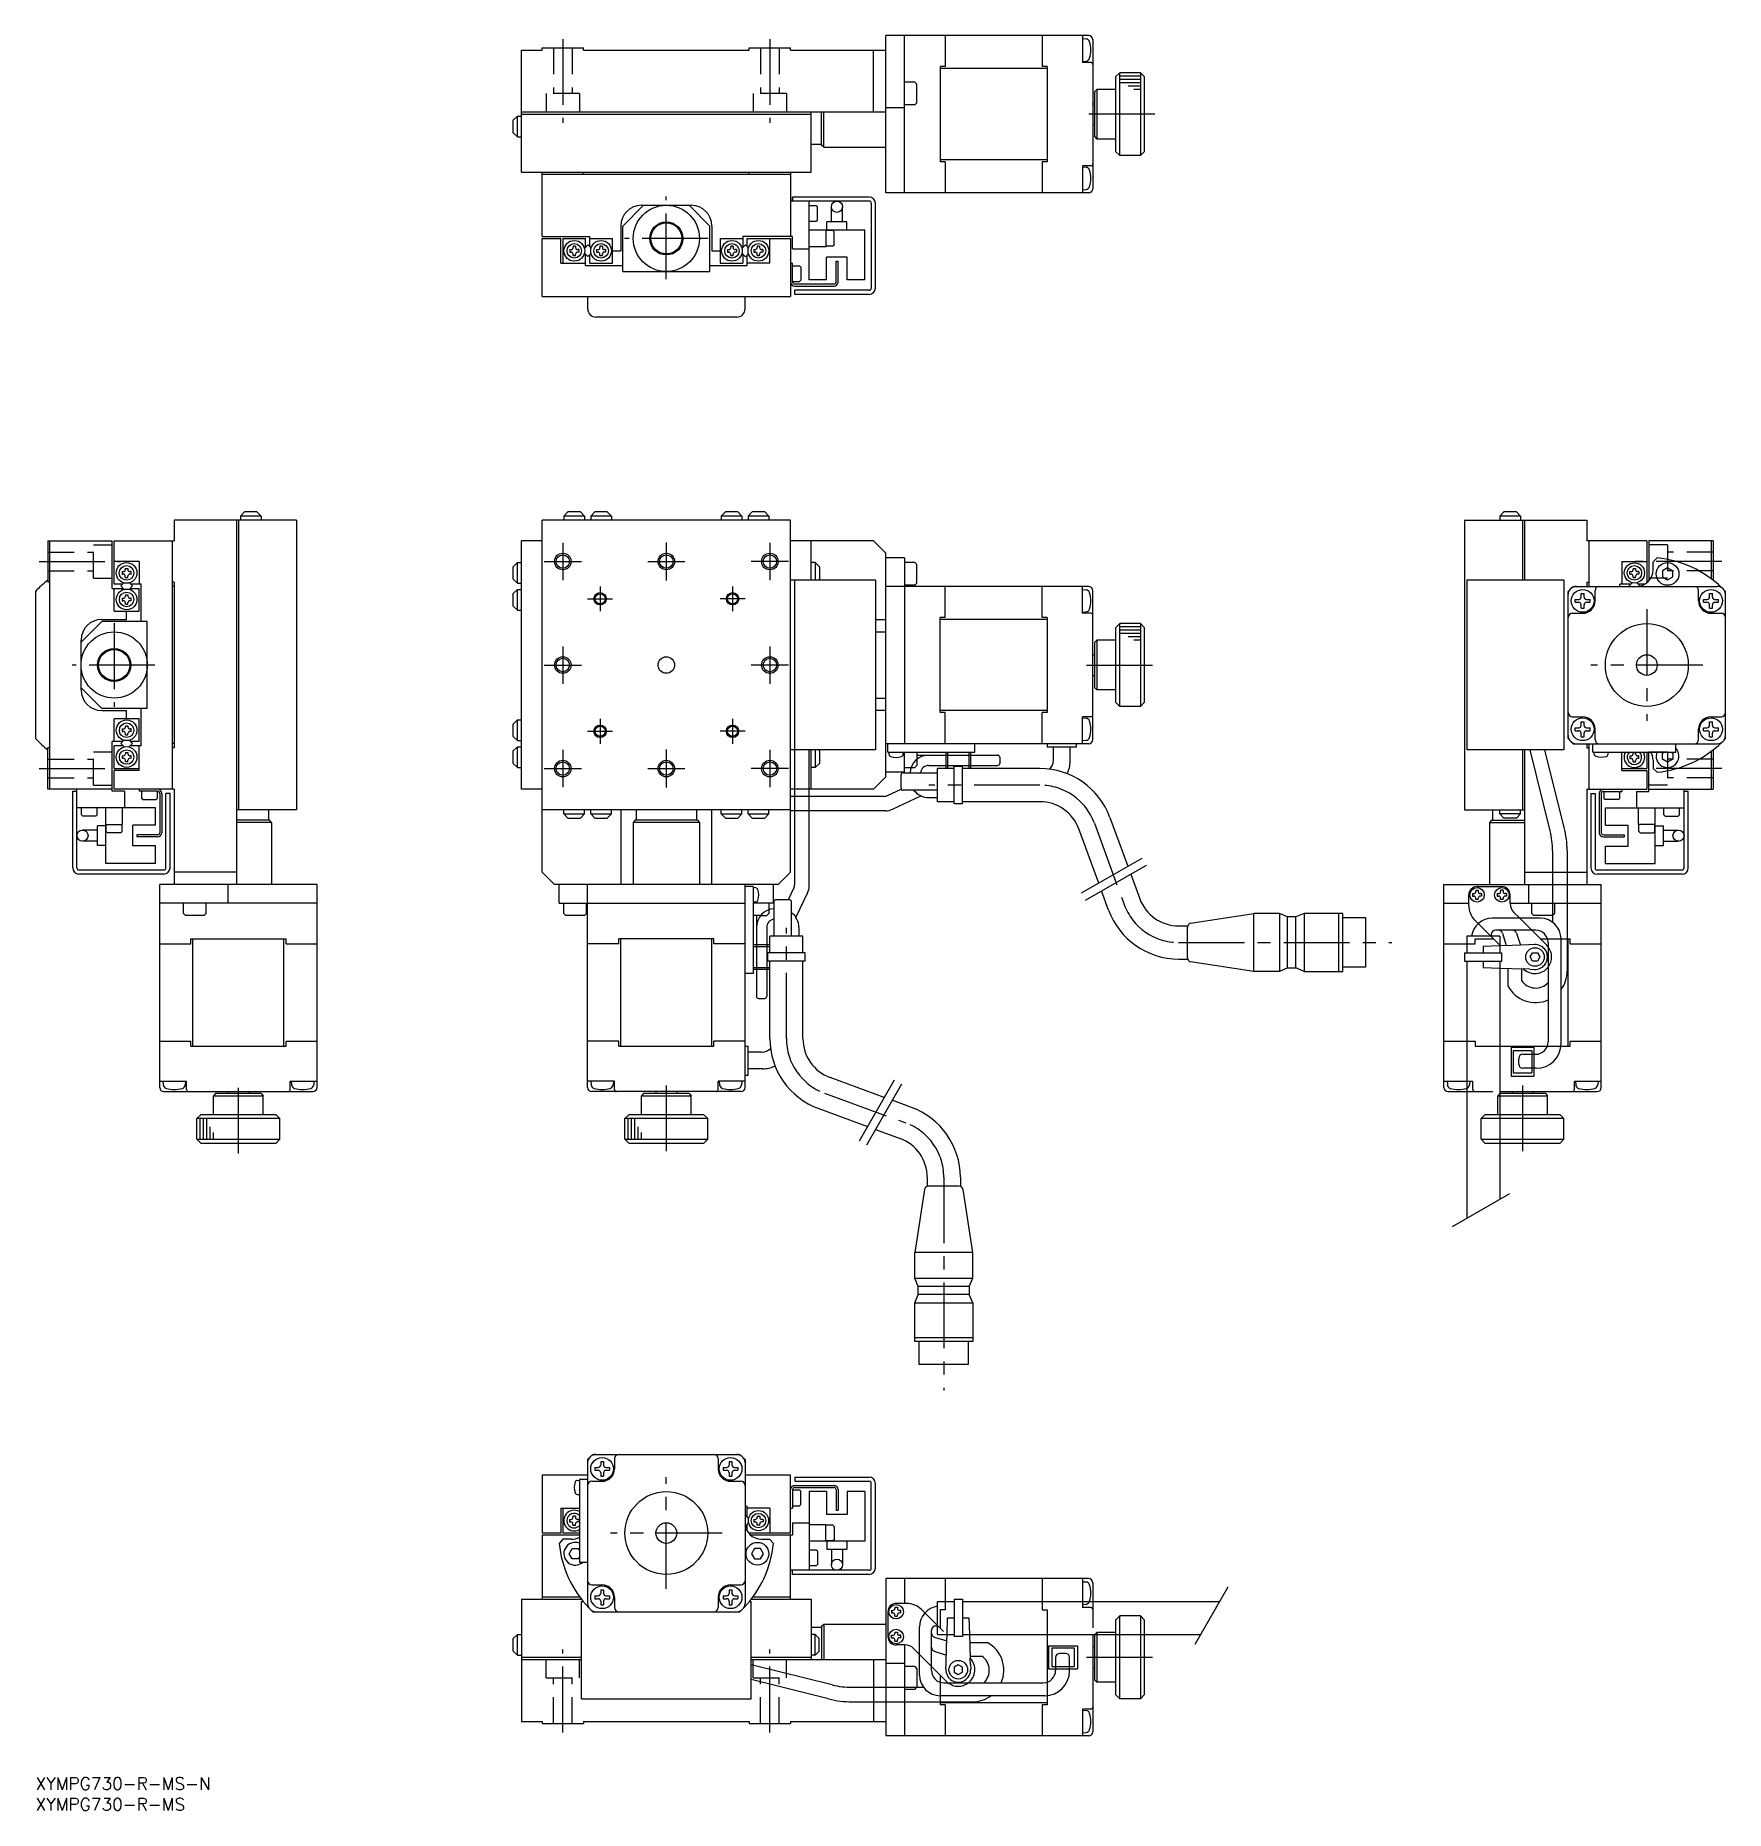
# Model space of a CAD drawing. Extents: x 0 to 408, y -8 to 421.
import ezdxf

# ---------------------------------------------------------------- set-up
doc = ezdxf.new("R2010")
doc.units = 0
doc.header["$LTSCALE"] = 0.5
doc.linetypes.add('CENTER', pattern=[50.8, 31.75, -6.35, 6.35, -6.35])
doc.linetypes.add('DASHED', pattern=[19.05, 12.7, -6.35])
for name, color, linetype in [('MSM_CENTER', 1, 'CENTER'), ('MSM_CONTINUOUS', 7, 'CONTINUOUS'), ('MSM_DASHED', 4, 'DASHED'), ('MSM_NARROW', 5, 'CONTINUOUS'), ('MSM_PART_NUMBER', 7, 'CONTINUOUS')]:
    doc.layers.add(name, color=color, linetype=linetype)
doc.styles.get("Standard").update_dxf_attribs({"font": 'txt.shx', "height": 3, "bigfont": 'bigfont.shx'})

# ---------------------------------------------------------------- blocks, each defined once
blk = doc.blocks.new('*U2')
at = {"layer": 'MSM_PART_NUMBER'}
blk.add_text('XYMPG730-R-MS-N', height=3, dxfattribs=at).set_placement((0, -3))
blk = doc.blocks.new('*U3')
at = {"layer": 'MSM_PART_NUMBER'}
blk.add_text('XYMPG730-R-MS', height=3, dxfattribs=at).set_placement((0, -8))

msp = doc.modelspace()

# ---------------------------------------------------------------- linework, layer by layer
at = {"layer": 'MSM_CENTER'}
for p, q in [((127.34, 419.78), (127.34, 399.52)), ((177.34, 419.78), (177.34, 399.52)), ((270.28, 401.63), (253.84, 401.63)), ((152.34, 361.78), (152.34, 381.77)), ((162.41, 371.63), (142.26, 371.63)), ((127.34, 298.11), (127.34, 289.11)), ((152.34, 298.23), (152.34, 288.99)), ((177.34, 298.11), (177.34, 289.11)), ((0.86, 293.61), (20.55, 293.61)), ((122.84, 293.61), (131.84, 293.61)), ((147.84, 293.61), (156.84, 293.61)), ((181.84, 293.61), (172.84, 293.61)), ((407.27, 293.61), (386.42, 293.61)), ((136.34, 287.61), (136.34, 281.61)), ((168.34, 287.61), (168.34, 281.61)), ((133.34, 284.61), (139.34, 284.61)), ((171.34, 284.61), (165.34, 284.61)), ((19, 278.69), (19, 258.54)), ((389.12, 282.11), (389.12, 255.11)), ((127.34, 273.11), (127.34, 264.11)), ((177.34, 273.11), (177.34, 264.11)), ((28.85, 268.62), (8.87, 268.62)), ((122.84, 268.61), (131.84, 268.61)), ((181.84, 268.61), (172.84, 268.61)), ((253.84, 268.61), (270.28, 268.61)), ((402.62, 268.61), (375.62, 268.61)), ((136.34, 255.61), (136.34, 249.61)), ((168.34, 255.61), (168.34, 249.61)), ((133.34, 252.61), (139.34, 252.61)), ((171.34, 252.61), (165.34, 252.61)), ((127.34, 248.11), (127.34, 239.11)), ((152.34, 248.21), (152.34, 239.02)), ((177.34, 248.11), (177.34, 239.11)), ((0.86, 243.62), (20.55, 243.62)), ((122.84, 243.61), (131.84, 243.61)), ((147.84, 243.61), (156.84, 243.61)), ((181.84, 243.61), (172.84, 243.61)), ((407.27, 243.61), (386.42, 243.61)), ((242.56, 239.61), (215.77, 239.61)), ((255.7, 230.43), (262.91, 210.8)), ((181.34, 178.39), (181.34, 205.19)), ((276.05, 201.62), (327.56, 201.62)), ((49, 150.67), (49, 167.11)), ((152.34, 167.11), (152.34, 150.67)), ((190.52, 165.25), (210.16, 158.05)), ((359.12, 167.11), (359.12, 150.67)), ((219.34, 144.9), (219.34, 93.39)), ((152.34, 45.5), (152.34, 72.5)), ((165.84, 59), (138.84, 59)), ((127.34, 10.86), (127.34, 30.88)), ((177.34, 10.86), (177.34, 30.88)), ((253.84, 29), (270.28, 29))]:
    msp.add_line(p, q, dxfattribs=at)
for centre, start, end in [((242.56, 225.61), 20.1375, 90), ((276.05, 215.62), 200.1375, 270), ((195.34, 178.39), 180, 249.8625), ((205.34, 144.9), 0, 69.8625)]:
    msp.add_arc(centre, 14, start, end, dxfattribs=at)
at = {"layer": 'MSM_CONTINUOUS'}
for p, q in [((205.34, 382.63), (205.34, 420.63)), ((254.34, 420.63), (205.34, 420.63)), ((209.84, 382.63), (209.84, 420.63)), ((219.64, 420.63), (219.64, 413.13)), ((243.14, 420.63), (243.14, 413.13)), ((252.84, 420.63), (252.84, 414.23)), ((117.34, 387.63), (117.34, 417.13)), ((117.34, 417.13), (122.34, 417.13)), ((122.34, 417.13), (122.34, 417.63)), ((122.34, 417.63), (132.34, 417.63)), ((132.34, 417.13), (132.34, 417.63)), ((132.34, 417.13), (172.34, 417.13)), ((172.34, 417.13), (172.34, 417.63)), ((172.34, 417.63), (182.34, 417.63)), ((182.34, 417.13), (182.34, 417.63)), ((182.34, 417.13), (205.34, 417.13)), ((202.34, 402.13), (202.34, 417.13)), ((252.84, 419.88), (253.69, 419.81)), ((255.34, 419.63), (255.34, 383.63)), ((218.44, 413.13), (218.44, 390.13)), ((219.64, 413.13), (218.44, 413.13)), ((244.34, 412.63), (218.44, 412.63)), ((244.34, 413.13), (243.14, 413.13)), ((244.34, 413.13), (244.34, 390.13)), ((252.84, 414.38), (253.69, 414.46)), ((254.84, 414.13), (252.94, 414.13)), ((260.84, 410.63), (261.84, 411.63)), ((266.84, 411.63), (261.84, 411.63)), ((261.84, 391.63), (261.84, 411.63)), ((266.84, 411.63), (267.84, 410.63)), ((266.84, 411.63), (266.84, 391.63)), ((212.34, 409.38), (209.84, 409.38)), ((212.34, 409.38), (212.84, 408.88)), ((212.84, 404.38), (212.84, 408.88)), ((255.84, 407.13), (256.34, 407.63)), ((260.84, 407.63), (256.34, 407.63)), ((256.34, 407.63), (256.34, 395.63)), ((260.84, 410.63), (260.84, 392.63)), ((267.84, 392.63), (267.84, 410.63)), ((209.84, 403.13), (205.34, 403.13)), ((212.34, 403.88), (209.84, 403.88)), ((212.84, 404.38), (212.34, 403.88)), ((255.34, 404.13), (255.84, 404.13)), ((255.84, 396.13), (255.84, 407.13)), ((115.36, 400.16), (116.36, 401.16)), ((115.36, 397.16), (115.36, 400.16)), ((116.36, 396.16), (116.36, 401.16)), ((116.36, 401.16), (117.32, 401.16)), ((205.34, 402.13), (117.34, 402.13)), ((117.34, 401.63), (187.34, 401.63)), ((187.34, 387.63), (187.34, 402.13)), ((189.84, 394.13), (189.84, 402.13)), ((190.34, 393.63), (190.34, 402.13)), ((255.34, 399.13), (255.84, 399.13)), ((115.36, 397.16), (116.36, 396.16)), ((116.36, 396.16), (117.32, 396.16)), ((187.34, 394.38), (189.84, 394.38)), ((255.84, 396.13), (256.34, 395.63)), ((260.84, 395.63), (256.34, 395.63)), ((190.34, 393.63), (189.84, 394.13)), ((190.34, 393.63), (205.34, 393.63)), ((244.34, 390.63), (218.44, 390.63)), ((219.64, 390.13), (218.44, 390.13)), ((219.64, 390.13), (219.64, 382.63)), ((244.34, 390.13), (243.14, 390.13)), ((243.14, 390.13), (243.14, 382.63)), ((260.84, 392.63), (261.84, 391.63)), ((266.84, 391.63), (261.84, 391.63)), ((266.84, 391.63), (267.84, 392.63)), ((117.34, 387.63), (187.34, 387.63)), ((122.34, 372.13), (122.34, 387.63)), ((122.34, 387.13), (182.34, 387.13)), ((132.34, 387.13), (132.34, 387.63)), ((172.34, 387.13), (172.34, 387.63)), ((182.34, 387.63), (182.34, 372.13)), ((252.84, 389.03), (252.84, 382.63)), ((252.84, 388.88), (253.69, 388.81)), ((254.84, 389.13), (252.94, 389.13)), ((201.34, 381.63), (182.84, 381.63)), ((182.84, 380.63), (182.84, 381.63)), ((182.84, 381.63), (182.84, 380.63)), ((254.34, 382.63), (205.34, 382.63)), ((252.84, 383.38), (253.69, 383.46)), ((146.84, 379.63), (141.84, 374.63)), ((146.34, 379.63), (158.34, 379.63)), ((162.84, 374.63), (157.84, 379.63)), ((201.34, 380.63), (182.34, 380.63)), ((186.84, 361.63), (186.84, 380.63)), ((188.54, 379.53), (186.84, 379.53)), ((188.84, 379.23), (188.54, 379.53)), ((188.84, 376.03), (188.84, 379.23)), ((192.19, 375.63), (192.19, 379.28)), ((194.89, 375.63), (194.89, 379.28)), ((201.84, 380.13), (201.84, 359.63)), ((202.84, 359.63), (202.84, 380.13)), ((141.34, 374.63), (141.34, 368.63)), ((141.84, 363.63), (141.84, 374.63)), ((162.84, 363.63), (162.84, 374.63)), ((163.34, 374.63), (163.34, 368.63)), ((188.54, 375.73), (186.84, 375.73)), ((200.24, 373.63), (186.84, 373.63)), ((188.84, 376.03), (188.54, 375.73)), ((190.84, 373.63), (190.84, 369.63)), ((192.54, 373.53), (190.84, 373.53)), ((191.14, 373.63), (191.14, 375.63)), ((195.94, 375.63), (191.14, 375.63)), ((192.84, 373.23), (192.54, 373.53)), ((192.84, 370.03), (192.84, 373.23)), ((195.94, 373.63), (195.94, 375.63)), ((200.24, 361.63), (200.24, 373.63)), ((122.34, 372.13), (133.84, 372.13)), ((122.34, 357.63), (122.34, 371.63)), ((122.34, 371.63), (126.84, 371.63)), ((126.84, 365.63), (126.84, 371.63)), ((127.34, 371.63), (132.84, 371.63)), ((127.34, 371.63), (127.34, 365.63)), ((129.02, 368.93), (129.32, 368.93)), ((129.02, 368.93), (129.02, 368.33)), ((129.82, 369.73), (129.82, 369.43)), ((130.42, 369.73), (129.82, 369.73)), ((130.42, 369.73), (130.42, 369.43)), ((131.22, 368.93), (130.92, 368.93)), ((131.22, 368.93), (131.22, 368.33)), ((132.55, 369.21), (133.4, 370.06)), ((132.84, 369.5), (132.84, 371.63)), ((133.4, 370.06), (134.17, 369.29)), ((133.84, 369.62), (133.84, 372.13)), ((133.84, 371.63), (139.34, 371.63)), ((135.49, 368.93), (135.79, 368.93)), ((135.49, 368.93), (135.49, 368.33)), ((136.29, 369.73), (136.29, 369.43)), ((136.89, 369.73), (136.29, 369.73)), ((136.89, 369.73), (136.89, 369.43)), ((137.69, 368.93), (137.39, 368.93)), ((137.69, 368.93), (137.69, 368.33)), ((139.34, 365.63), (139.34, 371.63)), ((139.34, 368.63), (141.34, 368.63)), ((163.34, 368.63), (165.34, 368.63)), ((165.34, 371.63), (170.84, 371.63)), ((165.34, 371.63), (165.34, 365.63)), ((167.08, 368.93), (167.38, 368.93)), ((167.08, 368.93), (167.08, 368.33)), ((167.88, 369.73), (167.88, 369.43)), ((168.48, 369.73), (167.88, 369.73)), ((168.48, 369.73), (168.48, 369.43)), ((169.28, 368.93), (168.98, 368.93)), ((169.28, 368.93), (169.28, 368.33)), ((170.6, 369.22), (171.44, 370.05)), ((170.84, 372.13), (170.84, 369.45)), ((182.84, 372.13), (170.84, 372.13)), ((171.44, 370.05), (172.17, 369.31)), ((171.84, 371.63), (182.34, 371.63)), ((171.84, 369.65), (171.84, 371.63)), ((173.48, 368.94), (173.78, 368.94)), ((173.48, 368.94), (173.48, 368.34)), ((174.28, 369.74), (174.28, 369.44)), ((174.88, 369.74), (174.28, 369.74)), ((174.88, 369.74), (174.88, 369.44)), ((175.68, 368.94), (175.38, 368.94)), ((175.68, 368.94), (175.68, 368.34)), ((177.34, 365.63), (177.34, 371.63)), ((182.34, 371.63), (182.34, 357.63)), ((182.84, 369.13), (182.84, 372.13)), ((182.84, 369.13), (186.84, 369.13)), ((190.84, 369.63), (186.84, 369.63)), ((192.54, 369.73), (190.84, 369.73)), ((192.84, 370.03), (192.54, 369.73)), ((126.84, 365.63), (132.84, 365.63)), ((129.02, 368.33), (129.32, 368.33)), ((129.82, 367.53), (129.82, 367.83)), ((129.82, 367.53), (130.42, 367.53)), ((130.42, 367.53), (130.42, 367.83)), ((131.22, 368.33), (130.92, 368.33)), ((132.55, 368.08), (133.4, 367.23)), ((132.84, 365.13), (132.84, 367.79)), ((132.84, 365.13), (141.84, 365.13)), ((133.4, 367.23), (134.17, 368)), ((133.84, 365.63), (133.84, 367.67)), ((133.84, 365.63), (139.34, 365.63)), ((135.49, 368.33), (135.79, 368.33)), ((136.29, 367.53), (136.29, 367.83)), ((136.29, 367.53), (136.89, 367.53)), ((136.89, 367.53), (136.89, 367.83)), ((137.69, 368.33), (137.39, 368.33)), ((162.84, 365.13), (171.84, 365.13)), ((165.34, 365.63), (170.84, 365.63)), ((167.08, 368.33), (167.38, 368.33)), ((167.88, 367.53), (167.88, 367.83)), ((167.88, 367.53), (168.48, 367.53)), ((168.48, 367.53), (168.48, 367.83)), ((169.28, 368.33), (168.98, 368.33)), ((170.61, 368.05), (171.44, 367.22)), ((170.84, 367.82), (170.84, 365.63)), ((171.44, 367.22), (172.17, 367.96)), ((171.84, 365.13), (171.84, 367.62)), ((177.34, 365.63), (171.84, 365.63)), ((173.48, 368.34), (173.78, 368.34)), ((174.28, 367.54), (174.28, 367.84)), ((174.28, 367.54), (174.88, 367.54)), ((174.88, 367.54), (174.88, 367.84)), ((175.68, 368.34), (175.38, 368.34)), ((182.34, 365.63), (182.84, 365.63)), ((182.84, 361.13), (182.84, 365.63)), ((182.84, 365.03), (184.54, 365.03)), ((184.84, 364.73), (184.54, 365.03)), ((184.84, 364.73), (184.84, 361.53)), ((191.04, 361.63), (191.04, 367.13)), ((196.04, 367.13), (191.04, 367.13)), ((193.34, 361.13), (193.34, 366.13)), ((193.34, 366.13), (193.84, 366.13)), ((193.84, 361.13), (193.84, 366.13)), ((196.04, 361.63), (196.04, 367.13)), ((141.84, 363.63), (162.84, 363.63)), ((182.84, 361.23), (184.54, 361.23)), ((183.34, 360.63), (192.84, 360.63)), ((183.34, 360.13), (192.84, 360.13)), ((184.84, 361.53), (184.54, 361.23)), ((191.04, 361.63), (186.84, 361.63)), ((200.24, 361.63), (196.04, 361.63)), ((122.34, 357.63), (182.34, 357.63)), ((133.35, 354.63), (133.35, 357.63)), ((171.35, 354.63), (171.35, 357.63)), ((201.34, 359.13), (183.34, 359.13)), ((183.34, 358.13), (183.34, 359.13)), ((183.34, 358.13), (183.34, 359.13)), ((201.34, 358.13), (183.34, 358.13)), ((169.35, 352.63), (135.35, 352.63)), ((50.48, 305.59), (49.48, 304.59)), ((54.48, 304.59), (49.48, 304.59)), ((49.48, 304.59), (49.48, 303.61)), ((53.48, 305.59), (50.48, 305.59)), ((53.48, 305.59), (54.48, 304.59)), ((54.48, 304.59), (54.48, 303.61)), ((128.59, 305.57), (127.59, 304.57)), ((132.59, 304.57), (127.59, 304.57)), ((127.59, 304.57), (127.59, 303.61)), ((131.59, 305.57), (128.59, 305.57)), ((131.59, 305.57), (132.59, 304.57)), ((132.59, 304.57), (132.59, 303.61)), ((135.09, 305.57), (134.09, 304.57)), ((139.09, 304.57), (134.09, 304.57)), ((134.09, 304.57), (134.09, 303.61)), ((138.09, 305.57), (135.09, 305.57)), ((138.09, 305.57), (139.09, 304.57)), ((139.09, 304.57), (139.09, 303.61)), ((166.59, 305.57), (165.59, 304.57)), ((170.59, 304.57), (165.59, 304.57)), ((165.59, 304.57), (165.59, 303.61)), ((169.59, 305.57), (166.59, 305.57)), ((169.59, 305.57), (170.59, 304.57)), ((170.59, 304.57), (170.59, 303.61)), ((173.09, 305.57), (172.09, 304.57)), ((177.09, 304.57), (172.09, 304.57)), ((172.09, 304.57), (172.09, 303.61)), ((176.09, 305.57), (173.09, 305.57)), ((176.09, 305.57), (177.09, 304.57)), ((177.09, 304.57), (177.09, 303.61)), ((354.62, 305.57), (353.62, 304.57)), ((358.62, 304.57), (353.62, 304.57)), ((353.62, 304.57), (353.62, 303.61)), ((357.62, 305.57), (354.62, 305.57)), ((357.62, 305.57), (358.62, 304.57)), ((358.62, 304.57), (358.62, 303.61)), ((63, 303.61), (33.5, 303.61)), ((33.5, 303.61), (33.5, 298.61)), ((48.5, 303.61), (48.5, 215.61)), ((49, 303.61), (49, 233.61)), ((63, 303.61), (63, 233.61)), ((182.34, 303.61), (122.34, 303.61)), ((122.34, 218.61), (122.34, 303.61)), ((182.34, 218.61), (182.34, 303.61)), ((345.12, 303.61), (345.12, 233.61)), ((345.12, 303.61), (374.62, 303.61)), ((359.12, 303.61), (359.12, 289.11)), ((359.62, 303.61), (359.62, 289.11)), ((374.62, 303.61), (374.62, 298.61)), ((3, 298.62), (3, 288.61)), ((3, 298.61), (18.5, 298.61)), ((3.5, 238.62), (3.5, 298.61)), ((18.5, 287.12), (18.5, 298.61)), ((19, 288.12), (19, 298.62)), ((19, 298.61), (33.5, 298.61)), ((33, 298.62), (33, 238.61)), ((117.34, 238.61), (117.34, 298.61)), ((122.34, 298.61), (117.34, 298.61)), ((202.34, 298.61), (182.34, 298.61)), ((187.34, 289.11), (187.34, 298.61)), ((205.34, 295.61), (202.34, 298.61)), ((389.12, 298.61), (374.62, 298.61)), ((375.12, 298.61), (375.12, 287.61)), ((389.12, 298.61), (389.12, 288.49)), ((405.12, 298.61), (389.62, 298.61)), ((389.62, 298.61), (389.62, 288.97)), ((404.62, 298.61), (404.62, 289.49)), ((405.12, 298.61), (405.12, 289.11)), ((25, 293.62), (19, 293.62)), ((21.69, 291.96), (21.69, 291.66)), ((21.69, 291.96), (22.29, 291.96)), ((22.29, 291.96), (22.29, 291.66)), ((25, 293.62), (25, 288.12)), ((115.38, 292.36), (116.38, 293.36)), ((115.38, 289.36), (115.38, 292.36)), ((116.38, 288.36), (116.38, 293.36)), ((116.38, 293.36), (117.34, 293.36)), ((188.3, 293.36), (187.34, 293.36)), ((188.3, 293.36), (188.3, 289.11)), ((189.3, 292.36), (188.3, 293.36)), ((189.3, 292.36), (189.3, 289.36)), ((205.34, 241.61), (205.34, 295.61)), ((209.84, 294.49), (205.34, 294.49)), ((209.84, 294.49), (209.84, 249.61)), ((212.34, 293.36), (209.84, 293.36)), ((212.34, 293.36), (212.84, 292.86)), ((212.84, 288.36), (212.84, 292.86)), ((383.12, 293.61), (389.12, 293.61)), ((383.12, 293.61), (383.12, 288.11)), ((385.82, 291.96), (385.82, 291.66)), ((385.82, 291.96), (386.42, 291.96)), ((386.42, 291.96), (386.42, 291.66)), ((390.62, 293.57), (391.62, 294.49)), ((390.62, 291.61), (390.62, 293.57)), ((394.12, 292.06), (392.87, 291.34)), ((395.37, 291.34), (394.12, 292.06)), ((3.5, 288.62), (3, 288.62)), ((20.99, 288.12), (19, 288.12)), ((20.58, 287.71), (21.32, 288.45)), ((21.41, 286.88), (20.58, 287.71)), ((20.89, 291.16), (21.19, 291.16)), ((20.89, 291.16), (20.89, 290.56)), ((20.89, 290.56), (21.19, 290.56)), ((21.69, 289.76), (21.69, 290.06)), ((21.69, 289.76), (22.29, 289.76)), ((22.29, 289.76), (22.29, 290.06)), ((22.59, 286.89), (23.41, 287.71)), ((23.41, 287.71), (22.67, 288.45)), ((23.09, 291.16), (22.79, 291.16)), ((23.09, 290.56), (22.79, 290.56)), ((25.5, 288.12), (23.01, 288.12)), ((23.09, 290.56), (23.09, 291.16)), ((25.5, 279.12), (25.5, 288.12)), ((33.5, 288.61), (33, 288.61)), ((33.5, 287.63), (33, 287.63)), ((33.5, 288.61), (33.5, 248.61)), ((115.38, 289.36), (116.38, 288.36)), ((116.38, 288.36), (117.34, 288.36)), ((202.84, 289.11), (182.34, 289.11)), ((183.34, 215.66), (183.34, 289.11)), ((189.3, 289.36), (189.05, 289.11)), ((202.84, 289.11), (202.84, 248.11)), ((254.34, 287.61), (205.34, 287.61)), ((212.34, 287.86), (209.84, 287.86)), ((212.84, 288.36), (212.34, 287.86)), ((219.64, 280.11), (219.64, 287.61)), ((243.14, 280.11), (243.14, 287.61)), ((252.84, 281.21), (252.84, 287.61)), ((369.12, 289.11), (345.62, 289.11)), ((345.62, 289.11), (345.62, 248.11)), ((369.12, 289.11), (369.12, 248.11)), ((371.37, 287.61), (406.12, 287.61)), ((374.62, 288.61), (375.12, 288.61)), ((374.62, 288.61), (374.62, 287.61)), ((385.21, 288.11), (382.62, 288.11)), ((382.62, 287.61), (382.62, 288.11)), ((385.57, 288.48), (384.71, 287.61)), ((385.02, 291.16), (385.32, 291.16)), ((385.02, 290.56), (385.02, 291.16)), ((385.02, 290.56), (385.32, 290.56)), ((385.82, 289.76), (385.82, 290.06)), ((385.82, 289.76), (386.42, 289.76)), ((386.42, 289.76), (386.42, 290.06)), ((386.67, 288.48), (387.45, 287.7)), ((387.22, 291.16), (386.92, 291.16)), ((387.22, 290.56), (386.92, 290.56)), ((388.56, 288.11), (387.04, 288.11)), ((387.22, 291.16), (387.22, 290.56)), ((392.87, 291.34), (392.87, 289.89)), ((392.87, 289.89), (394.12, 289.17)), ((394.12, 289.17), (395.37, 289.89)), ((395.37, 289.89), (395.37, 291.34)), ((0, 286.38), (0, 250.88)), ((18.5, 287.12), (21.18, 287.12)), ((19, 281.62), (19, 287.12)), ((20.91, 284.75), (21.21, 284.75)), ((20.91, 284.75), (20.91, 284.15)), ((20.91, 284.15), (21.21, 284.15)), ((21.71, 285.55), (21.71, 285.25)), ((21.71, 285.55), (22.31, 285.55)), ((21.71, 283.35), (21.71, 283.65)), ((21.71, 283.35), (22.31, 283.35)), ((22.31, 285.55), (22.31, 285.25)), ((22.31, 283.35), (22.31, 283.65)), ((23.11, 284.75), (22.81, 284.75)), ((23.11, 284.15), (22.81, 284.15)), ((22.82, 287.12), (25, 287.12)), ((23.11, 284.15), (23.11, 284.75)), ((25, 281.62), (25, 287.12)), ((115.38, 285.86), (116.38, 286.86)), ((115.38, 282.86), (115.38, 285.86)), ((116.38, 281.86), (116.38, 286.86)), ((116.38, 286.86), (117.34, 286.86)), ((252.84, 286.86), (253.69, 286.79)), ((255.34, 250.61), (255.34, 286.61)), ((370.12, 250.87), (370.12, 286.36)), ((371.82, 283.76), (371.82, 284.46)), ((371.82, 284.46), (372.69, 284.46)), ((371.82, 283.76), (372.69, 283.76)), ((373.27, 285.91), (373.97, 285.91)), ((373.27, 285.04), (373.27, 285.91)), ((373.27, 282.31), (373.27, 283.18)), ((373.97, 285.04), (373.97, 285.91)), ((373.97, 282.31), (373.97, 283.18)), ((374.55, 284.46), (375.42, 284.46)), ((374.55, 283.76), (375.42, 283.76)), ((375.42, 283.76), (375.42, 284.46)), ((376.62, 284.11), (376.62, 286.61)), ((401.62, 284.11), (401.62, 286.61)), ((402.82, 283.76), (402.82, 284.46)), ((402.82, 284.46), (403.69, 284.46)), ((402.82, 283.76), (403.69, 283.76)), ((404.27, 285.91), (404.97, 285.91)), ((404.27, 285.04), (404.27, 285.91)), ((404.27, 282.31), (404.27, 283.18)), ((404.97, 285.04), (404.97, 285.91)), ((404.97, 282.31), (404.97, 283.18)), ((405.55, 284.46), (406.42, 284.46)), ((405.55, 283.76), (406.42, 283.76)), ((406.42, 283.76), (406.42, 284.46)), ((408.12, 250.87), (408.12, 286.36)), ((16, 279.12), (11, 274.12)), ((16, 279.62), (22, 279.62)), ((27, 279.12), (16, 279.12)), ((19, 281.62), (25, 281.62)), ((22, 279.62), (22, 281.62)), ((27, 258.12), (27, 279.12)), ((115.38, 282.86), (116.38, 281.86)), ((116.38, 281.86), (117.34, 281.86)), ((202.84, 279.61), (205.34, 279.61)), ((218.44, 257.11), (218.44, 280.11)), ((219.64, 280.11), (218.44, 280.11)), ((244.34, 279.61), (218.44, 279.61)), ((244.34, 280.11), (243.14, 280.11)), ((244.34, 280.11), (244.34, 257.11)), ((252.84, 281.36), (253.69, 281.44)), ((254.84, 281.11), (252.94, 281.11)), ((260.84, 277.61), (261.84, 278.61)), ((266.84, 278.61), (261.84, 278.61)), ((261.84, 258.61), (261.84, 278.61)), ((266.84, 278.61), (267.84, 277.61)), ((266.84, 278.61), (266.84, 258.61)), ((371.12, 281.11), (373.62, 281.11)), ((373.27, 282.31), (373.97, 282.31)), ((404.27, 282.31), (404.97, 282.31)), ((404.62, 281.11), (407.12, 281.11)), ((11, 262.62), (11, 274.62)), ((202.84, 276.61), (205.34, 276.61)), ((255.84, 274.11), (256.34, 274.61)), ((260.84, 274.61), (256.34, 274.61)), ((256.34, 274.61), (256.34, 262.61)), ((260.84, 277.61), (260.84, 259.61)), ((267.84, 259.61), (267.84, 277.61)), ((255.34, 271.11), (255.84, 271.11)), ((255.84, 263.11), (255.84, 274.11)), ((255.34, 266.11), (255.84, 266.11)), ((11, 263.12), (16, 258.12)), ((255.84, 263.11), (256.34, 262.61)), ((260.84, 262.61), (256.34, 262.61)), ((27, 258.12), (16, 258.12)), ((16, 257.62), (22, 257.62)), ((22, 255.62), (22, 257.62)), ((25.5, 249.12), (25.5, 258.12)), ((202.84, 260.61), (205.34, 260.61)), ((205.34, 257.61), (202.84, 257.61)), ((244.34, 257.61), (218.44, 257.61)), ((260.84, 259.61), (261.84, 258.61)), ((266.84, 258.61), (261.84, 258.61)), ((266.84, 258.61), (267.84, 259.61)), ((19, 250.12), (19, 255.62)), ((25, 255.62), (19, 255.62)), ((20.9, 253.17), (21.2, 253.17)), ((20.9, 253.17), (20.9, 252.57)), ((21.7, 253.97), (21.7, 253.67)), ((21.7, 253.97), (22.3, 253.97)), ((22.3, 253.97), (22.3, 253.67)), ((23.1, 253.17), (22.8, 253.17)), ((23.1, 252.57), (23.1, 253.17)), ((25, 250.12), (25, 255.62)), ((115.38, 254.36), (116.38, 255.36)), ((115.38, 251.36), (115.38, 254.36)), ((116.38, 250.36), (116.38, 255.36)), ((116.38, 255.36), (117.34, 255.36)), ((219.64, 257.11), (218.44, 257.11)), ((219.64, 249.61), (219.64, 257.11)), ((243.14, 249.61), (243.14, 257.11)), ((244.34, 257.11), (243.14, 257.11)), ((252.84, 249.61), (252.84, 256.01)), ((252.84, 255.86), (253.69, 255.79)), ((254.84, 256.11), (252.94, 256.11)), ((371.12, 256.11), (373.62, 256.11)), ((371.82, 253.46), (372.69, 253.46)), ((371.82, 252.76), (371.82, 253.46)), ((373.27, 254.91), (373.97, 254.91)), ((373.27, 254.04), (373.27, 254.91)), ((373.97, 254.04), (373.97, 254.91)), ((374.55, 253.46), (375.42, 253.46)), ((375.42, 252.76), (375.42, 253.46)), ((376.62, 250.61), (376.62, 253.11)), ((401.62, 250.61), (401.62, 253.11)), ((402.82, 252.76), (402.82, 253.46)), ((402.82, 253.46), (403.69, 253.46)), ((404.27, 254.91), (404.97, 254.91)), ((404.27, 254.04), (404.27, 254.91)), ((404.62, 256.11), (407.12, 256.11)), ((404.97, 254.04), (404.97, 254.91)), ((405.55, 253.46), (406.42, 253.46)), ((406.42, 252.76), (406.42, 253.46)), ((3.5, 248.62), (3, 248.62)), ((3, 238.62), (3, 248.62)), ((21.01, 250.12), (18.5, 250.12)), ((18.5, 238.12), (18.5, 250.12)), ((21.14, 249.12), (19, 249.12)), ((19, 243.62), (19, 249.12)), ((20.58, 249.68), (21.35, 250.45)), ((21.42, 248.83), (20.58, 249.68)), ((20.9, 252.57), (21.2, 252.57)), ((21.7, 251.77), (21.7, 252.07)), ((21.7, 251.77), (22.3, 251.77)), ((22.3, 251.77), (22.3, 252.07)), ((22.56, 248.83), (23.4, 249.68)), ((23.4, 249.68), (22.63, 250.45)), ((23.1, 252.57), (22.8, 252.57)), ((25.5, 249.12), (22.84, 249.12)), ((25, 250.12), (22.97, 250.12)), ((25, 243.12), (25, 249.12)), ((33.5, 249.63), (33, 249.63)), ((33.5, 248.61), (33, 248.61)), ((115.38, 251.36), (116.38, 250.36)), ((115.38, 247.86), (116.38, 248.86)), ((116.38, 250.36), (117.34, 250.36)), ((116.38, 243.86), (116.38, 248.86)), ((116.38, 248.86), (117.34, 248.86)), ((254.34, 249.61), (205.34, 249.61)), ((205.84, 247.61), (205.84, 249.61)), ((226.84, 247.61), (226.84, 249.61)), ((244.34, 249.61), (244.34, 248.81)), ((251.34, 248.81), (244.34, 248.81)), ((245.84, 245.61), (245.84, 248.81)), ((249.84, 245.36), (249.84, 248.81)), ((251.34, 249.61), (251.34, 248.81)), ((252.84, 250.36), (253.69, 250.44)), ((371.37, 249.61), (406.12, 249.61)), ((371.82, 252.76), (372.69, 252.76)), ((373.27, 251.31), (373.27, 252.18)), ((373.27, 251.31), (373.97, 251.31)), ((373.97, 251.31), (373.97, 252.18)), ((374.55, 252.76), (375.42, 252.76)), ((374.62, 249.61), (374.62, 248.61)), ((374.62, 248.61), (375.12, 248.61)), ((375.12, 249.61), (375.12, 238.61)), ((376.12, 247.61), (376.12, 249.61)), ((396.12, 247.61), (396.12, 249.61)), ((402.82, 252.76), (403.69, 252.76)), ((404.27, 251.31), (404.27, 252.18)), ((404.27, 251.31), (404.97, 251.31)), ((404.97, 251.31), (404.97, 252.18)), ((405.55, 252.76), (406.42, 252.76)), ((20.9, 246.7), (21.2, 246.7)), ((20.9, 246.7), (20.9, 246.1)), ((20.9, 246.1), (21.2, 246.1)), ((21.7, 247.5), (21.7, 247.2)), ((21.7, 247.5), (22.3, 247.5)), ((21.7, 245.3), (21.7, 245.6)), ((21.7, 245.3), (22.3, 245.3)), ((22.3, 247.5), (22.3, 247.2)), ((22.3, 245.3), (22.3, 245.6)), ((23.1, 246.7), (22.8, 246.7)), ((23.1, 246.1), (22.8, 246.1)), ((23.1, 246.1), (23.1, 246.7)), ((115.38, 244.86), (115.38, 247.86)), ((115.38, 244.86), (116.38, 243.86)), ((202.84, 248.11), (182.34, 248.11)), ((186.84, 215.32), (186.84, 248.11)), ((187.34, 238.61), (187.34, 248.11)), ((188.3, 248.11), (188.3, 243.86)), ((189.3, 244.86), (188.3, 243.86)), ((189.3, 247.86), (189.05, 248.11)), ((189.3, 247.86), (189.3, 244.86)), ((205.84, 247.61), (226.84, 247.61)), ((206.14, 247.01), (206.09, 247.61)), ((209.54, 247.02), (209.59, 247.61)), ((209.84, 242.73), (209.84, 247.61)), ((212.84, 247.61), (212.84, 245.84)), ((212.84, 246.86), (219.84, 246.86)), ((215.69, 244.36), (219.84, 244.36)), ((219.84, 247.61), (219.84, 243.61)), ((220.27, 247.61), (220.27, 243.61)), ((225.4, 247.61), (225.4, 243.61)), ((225.84, 243.61), (225.84, 247.61)), ((225.84, 246.86), (232.34, 246.86)), ((225.84, 244.36), (232.34, 244.36)), ((232.84, 246.36), (232.84, 244.86)), ((369.12, 248.11), (345.62, 248.11)), ((359.12, 248.11), (359.12, 233.61)), ((359.62, 248.11), (359.62, 215.61)), ((365.78, 228.57), (360.91, 248.11)), ((369.17, 229.41), (364.52, 248.11)), ((376.12, 247.61), (396.12, 247.61)), ((376.4, 247.07), (376.35, 247.61)), ((379.79, 247.09), (379.84, 247.61)), ((383.12, 243.11), (383.12, 247.61)), ((385.02, 246.66), (385.32, 246.66)), ((385.02, 246.66), (385.02, 246.06)), ((385.02, 246.06), (385.32, 246.06)), ((385.82, 247.46), (385.82, 247.16)), ((385.82, 247.46), (386.42, 247.46)), ((385.82, 245.26), (385.82, 245.56)), ((385.82, 245.26), (386.42, 245.26)), ((386.42, 247.46), (386.42, 247.16)), ((386.42, 245.26), (386.42, 245.56)), ((387.22, 246.66), (386.92, 246.66)), ((387.22, 246.06), (386.92, 246.06)), ((387.22, 246.06), (387.22, 246.66)), ((389.12, 247.61), (389.12, 243.61)), ((389.62, 238.11), (389.62, 247.61)), ((390.62, 245.61), (390.62, 243.66)), ((392.87, 247.34), (393.35, 247.61)), ((392.87, 245.89), (392.87, 247.34)), ((394.12, 245.17), (392.87, 245.89)), ((395.37, 245.89), (394.12, 245.17)), ((394.89, 247.61), (395.37, 247.34)), ((395.37, 247.34), (395.37, 245.89)), ((404.62, 247.74), (404.62, 238.61)), ((405.12, 248.12), (405.12, 238.61)), ((19, 243.62), (25, 243.62)), ((25, 243.12), (19, 243.12)), ((19, 238.62), (19, 243.12)), ((116.38, 243.86), (117.34, 243.86)), ((188.3, 243.86), (187.34, 243.86)), ((205.34, 241.61), (202.34, 238.61)), ((209.84, 242.73), (205.34, 242.73)), ((209.02, 238.86), (209.02, 242.11)), ((209.52, 242.61), (217.84, 242.61)), ((209.84, 243.86), (211.45, 243.86)), ((217.84, 235.61), (217.84, 243.61)), ((221.84, 243.61), (217.84, 243.61)), ((221.84, 235.11), (221.84, 244.11)), ((223.84, 244.11), (221.84, 244.11)), ((223.84, 235.11), (223.84, 244.11)), ((242.56, 243.61), (223.84, 243.61)), ((383.12, 243.61), (389.12, 243.61)), ((383.12, 243.11), (389.12, 243.11)), ((389.12, 243.11), (389.12, 238.61)), ((390.62, 243.66), (391.62, 242.73)), ((18.5, 238.62), (3, 238.62)), ((9, 219.62), (9, 238.12)), ((9, 238.12), (10, 238.12)), ((10, 238.11), (9, 238.11)), ((10, 219.62), (10, 238.62)), ((21.5, 238.12), (18.5, 238.12)), ((33.5, 238.62), (19, 238.62)), ((21.5, 238.12), (21.5, 234.12)), ((25, 238.62), (25, 238.12)), ((29.5, 238.12), (25, 238.12)), ((25.6, 238.12), (25.6, 236.42)), ((25.9, 236.12), (25.6, 236.42)), ((25.9, 236.12), (29.1, 236.12)), ((29.1, 236.12), (29.4, 236.42)), ((29.4, 238.12), (29.4, 236.42)), ((30, 237.62), (30, 228.12)), ((30.5, 237.62), (30.5, 228.12)), ((31.5, 219.62), (31.5, 237.62)), ((32.5, 237.62), (31.5, 237.62)), ((32.5, 237.61), (31.5, 237.61)), ((32.5, 219.62), (32.5, 237.62)), ((33.5, 238.61), (33.5, 215.61)), ((122.34, 238.61), (117.34, 238.61)), ((202.34, 238.61), (182.34, 238.61)), ((183.34, 236.9), (182.34, 236.9)), ((204.91, 236.9), (186.84, 236.9)), ((205.78, 237.09), (209.02, 238.65)), ((206.98, 233.79), (213.78, 237.04)), ((217.84, 238.36), (209.52, 238.36)), ((215.69, 236.61), (217.84, 236.61)), ((374.62, 238.61), (374.62, 215.61)), ((374.62, 238.61), (389.12, 238.61)), ((375.62, 237.61), (375.62, 219.61)), ((375.62, 237.61), (376.62, 237.61)), ((376.62, 237.61), (376.62, 219.61)), ((377.62, 237.61), (377.62, 228.11)), ((378.12, 237.61), (378.12, 228.11)), ((378.62, 238.11), (383.12, 238.11)), ((378.72, 238.11), (378.72, 236.41)), ((379.02, 236.11), (378.72, 236.41)), ((382.22, 236.11), (379.02, 236.11)), ((382.22, 236.11), (382.52, 236.41)), ((382.52, 238.11), (382.52, 236.41)), ((383.12, 238.61), (383.12, 238.11)), ((386.62, 238.11), (386.62, 234.11)), ((386.62, 238.11), (389.62, 238.11)), ((389.62, 238.61), (405.12, 238.61)), ((398.12, 219.61), (398.12, 238.61)), ((399.12, 238.11), (398.12, 238.11)), ((399.12, 219.61), (399.12, 238.11)), ((29, 234.12), (10, 234.12)), ((11.1, 232.42), (11.1, 234.12)), ((11.4, 232.12), (11.1, 232.42)), ((14.6, 232.12), (11.4, 232.12)), ((14.6, 232.12), (14.9, 232.42)), ((14.9, 232.42), (14.9, 234.12)), ((17, 220.72), (17, 234.12)), ((21, 230.12), (21, 234.12)), ((29, 229.92), (29, 234.12)), ((63, 233.61), (48.5, 233.61)), ((56.25, 233.61), (56.25, 231.11)), ((182.34, 233.61), (122.34, 233.61)), ((127.59, 232.65), (127.59, 233.61)), ((127.59, 232.65), (132.59, 232.65)), ((128.59, 231.65), (127.59, 232.65)), ((128.59, 231.65), (131.59, 231.65)), ((131.59, 231.65), (132.59, 232.65)), ((132.59, 232.65), (132.59, 233.61)), ((134.09, 232.65), (134.09, 233.61)), ((134.09, 232.65), (139.09, 232.65)), ((135.09, 231.65), (134.09, 232.65)), ((135.09, 231.65), (138.09, 231.65)), ((138.09, 231.65), (139.09, 232.65)), ((139.09, 232.65), (139.09, 233.61)), ((141.34, 233.61), (141.34, 215.61)), ((145.09, 233.61), (145.09, 231.11)), ((159.59, 233.61), (159.59, 231.11)), ((163.34, 215.61), (163.34, 233.61)), ((165.59, 232.65), (165.59, 233.61)), ((165.59, 232.65), (170.59, 232.65)), ((166.59, 231.65), (165.59, 232.65)), ((166.59, 231.65), (169.59, 231.65)), ((169.59, 231.65), (170.59, 232.65)), ((170.59, 232.65), (170.59, 233.61)), ((172.09, 232.65), (172.09, 233.61)), ((172.09, 232.65), (177.09, 232.65)), ((173.09, 231.65), (172.09, 232.65)), ((173.09, 231.65), (176.09, 231.65)), ((176.09, 231.65), (177.09, 232.65)), ((177.09, 232.65), (177.09, 233.61)), ((183.34, 233.4), (182.34, 233.4)), ((205.25, 233.4), (186.84, 233.4)), ((221.84, 235.61), (217.84, 235.61)), ((223.84, 235.11), (221.84, 235.11)), ((242.56, 235.61), (223.84, 235.61)), ((259.46, 231.81), (263.79, 220.01)), ((345.12, 233.61), (359.62, 233.61)), ((351.87, 233.61), (351.87, 231.11)), ((353.62, 232.67), (353.62, 233.61)), ((358.62, 232.67), (353.62, 232.67)), ((354.62, 231.67), (353.62, 232.67)), ((357.62, 231.67), (354.62, 231.67)), ((357.62, 231.67), (358.62, 232.67)), ((358.62, 232.67), (358.62, 233.61)), ((379.12, 229.91), (379.12, 234.11)), ((379.12, 234.11), (398.12, 234.11)), ((387.12, 230.11), (387.12, 234.11)), ((391.12, 220.71), (391.12, 234.11)), ((393.22, 232.41), (393.22, 234.11)), ((393.52, 232.11), (393.22, 232.41)), ((393.52, 232.11), (396.72, 232.11)), ((396.72, 232.11), (397.02, 232.41)), ((397.02, 232.41), (397.02, 234.11)), ((15, 228.77), (11.35, 228.77)), ((17, 229.82), (15, 229.82)), ((15, 225.02), (15, 229.82)), ((17, 230.12), (21, 230.12)), ((17.1, 228.42), (17.1, 230.12)), ((17.4, 228.12), (17.1, 228.42)), ((20.6, 228.12), (17.4, 228.12)), ((20.6, 228.12), (20.9, 228.42)), ((20.9, 228.42), (20.9, 230.12)), ((29, 229.92), (23.5, 229.92)), ((23.5, 224.92), (23.5, 229.92)), ((29.5, 227.62), (24.5, 227.62)), ((24.5, 227.62), (24.5, 227.12)), ((56.5, 231.11), (48.5, 231.11)), ((57, 230.61), (48.5, 230.61)), ((57, 230.61), (56.5, 231.11)), ((57, 230.61), (57, 215.61)), ((144.84, 231.11), (144.34, 230.61)), ((144.34, 230.61), (144.34, 215.61)), ((160.34, 230.61), (144.34, 230.61)), ((159.84, 231.11), (144.84, 231.11)), ((159.84, 231.11), (160.34, 230.61)), ((160.34, 230.61), (160.34, 215.61)), ((256.75, 215.97), (251.95, 229.06)), ((351.62, 231.11), (351.12, 230.61)), ((351.12, 230.61), (351.12, 215.61)), ((351.12, 230.61), (359.62, 230.61)), ((351.62, 231.11), (359.62, 231.11)), ((378.62, 227.61), (383.62, 227.61)), ((379.12, 229.91), (384.62, 229.91)), ((383.62, 227.61), (383.62, 227.11)), ((384.62, 224.91), (384.62, 229.91)), ((391.12, 230.11), (387.12, 230.11)), ((387.22, 228.41), (387.22, 230.11)), ((387.52, 228.11), (387.22, 228.41)), ((387.52, 228.11), (390.72, 228.11)), ((390.72, 228.11), (391.02, 228.41)), ((391.02, 228.41), (391.02, 230.11)), ((391.12, 229.81), (393.12, 229.81)), ((393.12, 225.01), (393.12, 229.81)), ((393.12, 228.76), (396.77, 228.76)), ((15, 226.07), (11.35, 226.07)), ((17, 225.02), (15, 225.02)), ((29, 224.92), (23.5, 224.92)), ((29.5, 227.12), (24.5, 227.12)), ((29, 220.72), (29, 224.92)), ((366.37, 223.73), (366.37, 206.5)), ((369.87, 223.73), (369.87, 194.72)), ((378.62, 227.11), (383.62, 227.11)), ((379.12, 224.91), (384.62, 224.91)), ((379.12, 220.71), (379.12, 224.91)), ((391.12, 225.01), (393.12, 225.01)), ((393.12, 226.06), (396.77, 226.06)), ((10.5, 219.12), (31, 219.12)), ((29, 220.72), (17, 220.72)), ((48.5, 218.61), (33.5, 218.61)), ((125.34, 215.61), (122.34, 218.61)), ((179.34, 215.61), (182.34, 218.61)), ((359.62, 218.61), (366.37, 218.61)), ((369.87, 218.61), (374.62, 218.61)), ((397.62, 219.11), (377.12, 219.11)), ((379.12, 220.71), (391.12, 220.71)), ((31, 218.12), (10.5, 218.12)), ((68, 215.61), (30, 215.61)), ((30, 166.61), (30, 215.61)), ((46.5, 211.11), (46.5, 215.61)), ((68, 166.61), (68, 215.61)), ((179.34, 215.61), (125.34, 215.61)), ((126.46, 211.11), (126.46, 215.61)), ((133.34, 166.61), (133.34, 215.61)), ((171.34, 166.61), (171.34, 215.61)), ((173.34, 215.11), (171.34, 215.11)), ((173.34, 215.11), (173.34, 194.11)), ((173.95, 214.81), (173.34, 214.86)), ((178.22, 211.11), (178.22, 215.61)), ((183.14, 214.8), (181.77, 211.93)), ((264.49, 218.1), (266.66, 212.17)), ((340.12, 166.61), (340.12, 215.61)), ((340.12, 215.61), (366.37, 215.61)), ((348.12, 215.11), (354.12, 215.11)), ((360.62, 211.11), (360.62, 215.61)), ((369.87, 215.61), (378.12, 215.61)), ((397.62, 218.11), (377.12, 218.11)), ((378.12, 166.61), (378.12, 215.61)), ((68, 211.11), (30, 211.11)), ((35.75, 208.61), (35.75, 211.11)), ((41.25, 208.61), (41.25, 211.11)), ((126.46, 211.11), (171.34, 211.11)), ((127.59, 208.61), (127.59, 211.11)), ((133.09, 208.61), (133.09, 211.11)), ((173.93, 211.42), (173.34, 211.36)), ((178.22, 211.11), (173.34, 211.11)), ((177.09, 211.11), (177.09, 209.5)), ((178.34, 211.43), (178.34, 203.11)), ((182.09, 211.93), (178.84, 211.93)), ((182.59, 203.11), (182.59, 211.43)), ((186.45, 213.6), (183.62, 207.69)), ((259.15, 209.42), (257.45, 214.07)), ((340.12, 211.11), (346.12, 211.11)), ((346.12, 210.53), (346.12, 213.11)), ((347.02, 213.41), (347.32, 213.41)), ((347.02, 213.41), (347.02, 212.81)), ((347.02, 212.81), (347.32, 212.81)), ((347.82, 214.21), (348.42, 214.21)), ((347.82, 214.21), (347.82, 213.91)), ((347.82, 212.01), (347.82, 212.31)), ((348.42, 212.01), (347.82, 212.01)), ((348.42, 214.21), (348.42, 213.91)), ((348.42, 212.01), (348.42, 212.31)), ((349.22, 213.41), (348.92, 213.41)), ((349.22, 212.81), (348.92, 212.81)), ((349.22, 213.41), (349.22, 212.81)), ((353.02, 213.41), (353.32, 213.41)), ((353.02, 213.41), (353.02, 212.81)), ((353.02, 212.81), (353.32, 212.81)), ((354.42, 214.21), (353.82, 214.21)), ((353.82, 214.21), (353.82, 213.91)), ((353.82, 212.01), (353.82, 212.31)), ((354.42, 212.01), (353.82, 212.01)), ((354.42, 214.21), (354.42, 213.91)), ((354.42, 212.01), (354.42, 212.31)), ((355.22, 213.41), (354.92, 213.41)), ((355.22, 212.81), (354.92, 212.81)), ((355.22, 213.41), (355.22, 212.81)), ((356.12, 211.01), (356.12, 213.11)), ((356.12, 211.11), (366.37, 211.11)), ((361.37, 208.61), (361.37, 211.11)), ((369.87, 211.11), (378.12, 211.11)), ((35.75, 208.61), (36.25, 208.11)), ((40.75, 208.11), (36.25, 208.11)), ((40.75, 208.11), (41.25, 208.61)), ((127.59, 208.61), (128.09, 208.11)), ((132.59, 208.11), (128.09, 208.11)), ((132.59, 208.11), (133.09, 208.61)), ((175.11, 208.11), (173.34, 208.11)), ((174.09, 208.11), (174.09, 201.11)), ((278.95, 206.3), (294.19, 208.62)), ((294.19, 194.62), (294.19, 208.62)), ((300.38, 208.62), (294.19, 208.62)), ((302.38, 207.77), (300.38, 208.62)), ((300.38, 208.62), (300.38, 194.62)), ((304.38, 207.77), (302.38, 207.77)), ((302.38, 195.47), (302.38, 207.77)), ((306.38, 208.62), (304.38, 207.77)), ((304.38, 195.47), (304.38, 207.77)), ((306.38, 208.62), (306.38, 194.62)), ((315.69, 208.62), (306.38, 208.62)), ((314.69, 208.62), (314.69, 194.62)), ((315.69, 194.62), (315.69, 208.62)), ((315.69, 207.62), (321.19, 207.62)), ((321.19, 207.62), (321.19, 195.62)), ((347.59, 206.99), (348.41, 206.17)), ((363.41, 207.47), (351.77, 207.47)), ((357, 208.89), (358.43, 207.47)), ((361.37, 208.61), (361.87, 208.11)), ((366.37, 208.11), (361.87, 208.11)), ((37.5, 202.51), (60.5, 202.51)), ((37.5, 201.31), (37.5, 202.51)), ((38, 176.61), (38, 202.51)), ((60, 176.61), (60, 202.51)), ((60.5, 201.31), (60.5, 202.51)), ((163.84, 202.51), (140.84, 202.51)), ((140.84, 201.31), (140.84, 202.51)), ((141.34, 176.61), (141.34, 202.51)), ((163.34, 176.61), (163.34, 202.51)), ((163.84, 201.31), (163.84, 202.51)), ((176.59, 205.26), (176.59, 201.11)), ((185.34, 203.11), (177.34, 203.11)), ((177.34, 199.11), (177.34, 203.11)), ((184.34, 205.26), (184.34, 203.11)), ((185.34, 199.11), (185.34, 203.11)), ((276.05, 205.62), (278.23, 205.62)), ((278.19, 197.9), (278.19, 205.33)), ((353.62, 203.11), (345.62, 203.11)), ((345.62, 203.11), (345.62, 199.11)), ((351.56, 203.58), (351.56, 203.11)), ((362.28, 204.58), (352.56, 204.58)), ((353.62, 203.11), (353.62, 199.11)), ((354.27, 203.85), (355.13, 200.87)), ((357.65, 203.9), (358.63, 200.99)), ((361.32, 204.58), (364.95, 200.94)), ((363.38, 202.51), (365.13, 202.51)), ((365.28, 201.58), (365.28, 177.61)), ((368.41, 177.23), (368.41, 202.47)), ((369.87, 202.51), (370.62, 202.51)), ((370.12, 176.61), (370.12, 202.51)), ((370.62, 201.31), (370.62, 202.51)), ((30, 201.31), (37.5, 201.31)), ((60.5, 201.31), (68, 201.31)), ((140.84, 201.31), (133.34, 201.31)), ((171.34, 201.31), (163.84, 201.31)), ((173.34, 201.11), (177.34, 201.11)), ((173.34, 200.68), (177.34, 200.68)), ((185.84, 199.11), (176.84, 199.11)), ((176.84, 197.11), (176.84, 199.11)), ((185.84, 197.11), (185.84, 199.11)), ((276.05, 197.62), (278.23, 197.62)), ((340.12, 201.31), (345.62, 201.31)), ((345.12, 199.11), (354.12, 199.11)), ((345.12, 199.11), (345.12, 197.11)), ((353.62, 200.96), (353.75, 200.82)), ((356.63, 200.92), (353.62, 200.82)), ((354.12, 197.11), (354.12, 199.11)), ((360.63, 201.06), (356.63, 200.92)), ((362.02, 201.11), (360.63, 201.06)), ((360.97, 198.11), (361.54, 199.11)), ((361.54, 197.11), (360.97, 198.11)), ((361.54, 199.11), (362.7, 199.11)), ((362.7, 199.11), (363.28, 198.11)), ((363.28, 198.11), (362.7, 197.11)), ((370.62, 201.31), (378.12, 201.31)), ((173.34, 194.11), (171.34, 194.11)), ((173.34, 195.55), (177.34, 195.55)), ((177.34, 195.11), (173.34, 195.11)), ((174.09, 195.11), (174.09, 188.61)), ((176.59, 195.11), (176.59, 188.61)), ((185.84, 197.11), (176.84, 197.11)), ((177.34, 178.39), (177.34, 197.11)), ((185.34, 178.39), (185.34, 197.11)), ((294.19, 194.62), (278.95, 196.93)), ((300.38, 194.62), (294.19, 194.62)), ((302.38, 195.47), (300.38, 194.62)), ((302.38, 195.47), (304.38, 195.47)), ((306.38, 194.62), (304.38, 195.47)), ((306.38, 194.62), (315.69, 194.62)), ((321.19, 195.62), (315.69, 195.62)), ((345.12, 197.11), (354.12, 197.11)), ((345.62, 197.11), (345.62, 134.96)), ((353.62, 197.11), (353.62, 139.58)), ((353.62, 195.41), (359.37, 195.21)), ((355.57, 195.34), (355.57, 191.12)), ((358.87, 195.23), (358.87, 192.41)), ((360.86, 195.16), (359.37, 195.21)), ((360.86, 195.16), (362.02, 195.12)), ((362.7, 197.11), (361.54, 197.11)), ((174.59, 188.11), (176.09, 188.11)), ((30, 177.81), (37.5, 177.81)), ((37.5, 176.61), (37.5, 177.81)), ((37.5, 176.61), (60.5, 176.61)), ((60.5, 176.61), (60.5, 177.81)), ((60.5, 177.81), (68, 177.81)), ((140.84, 177.81), (133.34, 177.81)), ((140.84, 176.61), (140.84, 177.81)), ((140.84, 176.61), (163.84, 176.61)), ((171.34, 177.81), (163.84, 177.81)), ((163.84, 176.61), (163.84, 177.81)), ((171.34, 176.61), (172.14, 176.61)), ((172.14, 169.61), (172.14, 176.61)), ((340.12, 177.81), (345.62, 177.81)), ((353.62, 176.61), (370.62, 176.61)), ((356.37, 176.31), (356.37, 169.31)), ((356.37, 176.31), (361.87, 176.31)), ((361.87, 176.31), (361.87, 174.61)), ((370.62, 176.61), (370.62, 177.81)), ((370.62, 177.81), (378.12, 177.81)), ((175.34, 175.11), (172.14, 175.11)), ((356.87, 175.51), (361.37, 175.51)), ((356.87, 175.51), (356.87, 170.11)), ((358.18, 172.23), (358.18, 173.61)), ((359.18, 174.61), (362.28, 174.61)), ((361.37, 175.51), (361.37, 174.61)), ((30, 168.11), (36.4, 168.11)), ((30.75, 168.11), (30.82, 167.27)), ((36.25, 168.11), (36.18, 167.27)), ((36.5, 166.11), (36.5, 168.01)), ((61.5, 166.11), (61.5, 168.01)), ((61.6, 168.11), (68, 168.11)), ((61.75, 168.11), (61.82, 167.27)), ((67.25, 168.11), (67.18, 167.27)), ((139.74, 168.11), (133.34, 168.11)), ((134.09, 168.11), (134.16, 167.27)), ((139.59, 168.11), (139.51, 167.27)), ((139.84, 166.11), (139.84, 168.01)), ((164.84, 166.11), (164.84, 168.01)), ((171.34, 168.11), (164.94, 168.11)), ((165.09, 168.11), (165.16, 167.27)), ((170.59, 168.11), (170.51, 167.27)), ((171.34, 169.61), (172.14, 169.61)), ((175.59, 171.11), (172.14, 171.11)), ((204.98, 164.2), (191.9, 169)), ((340.12, 168.11), (345.62, 168.11)), ((340.87, 168.11), (340.95, 167.27)), ((356.37, 169.31), (361.87, 169.31)), ((356.87, 170.11), (361.37, 170.11)), ((362.41, 171.23), (359.18, 171.23)), ((361.37, 171.23), (361.37, 170.11)), ((361.87, 171.23), (361.87, 169.31)), ((371.62, 166.11), (371.62, 168.01)), ((371.72, 168.11), (378.12, 168.11)), ((371.87, 168.11), (371.95, 167.27)), ((377.37, 168.11), (377.3, 167.27)), ((31, 165.61), (67, 165.61)), ((43.5, 165.11), (43, 164.61)), ((43, 160.11), (43, 164.61)), ((43, 164.61), (55, 164.61)), ((54.5, 165.11), (43.5, 165.11)), ((46.5, 165.61), (46.5, 165.11)), ((51.5, 165.61), (51.5, 165.11)), ((54.5, 165.11), (55, 164.61)), ((55, 160.11), (55, 164.61)), ((170.34, 165.61), (134.34, 165.61)), ((146.84, 165.11), (146.34, 164.61)), ((146.34, 160.11), (146.34, 164.61)), ((146.34, 164.61), (158.34, 164.61)), ((157.84, 165.11), (146.84, 165.11)), ((149.84, 165.61), (149.84, 165.11)), ((154.84, 165.61), (154.84, 165.11)), ((157.84, 165.11), (158.34, 164.61)), ((158.34, 160.11), (158.34, 164.61)), ((211.53, 161.8), (206.89, 163.51)), ((341.12, 165.61), (345.62, 165.61)), ((353.62, 165.61), (377.12, 165.61)), ((364.62, 165.11), (353.62, 165.11)), ((353.62, 164.61), (365.12, 164.61)), ((356.62, 165.61), (356.62, 165.11)), ((361.62, 165.61), (361.62, 165.11)), ((364.62, 165.11), (365.12, 164.61)), ((365.12, 160.11), (365.12, 164.61)), ((40, 160.11), (39, 159.11)), ((39, 154.11), (39, 159.11)), ((59, 159.11), (39, 159.11)), ((40, 160.11), (58, 160.11)), ((58, 160.11), (59, 159.11)), ((59, 154.11), (59, 159.11)), ((143.34, 160.11), (142.34, 159.11)), ((142.34, 154.11), (142.34, 159.11)), ((162.34, 159.11), (142.34, 159.11)), ((143.34, 160.11), (161.34, 160.11)), ((161.34, 160.11), (162.34, 159.11)), ((162.34, 154.11), (162.34, 159.11)), ((189.14, 161.49), (200.94, 157.16)), ((353.62, 160.11), (368.12, 160.11)), ((369.12, 159.11), (353.62, 159.11)), ((368.12, 160.11), (369.12, 159.11)), ((369.12, 154.11), (369.12, 159.11)), ((202.85, 156.47), (208.78, 154.29)), ((39, 154.11), (40, 153.11)), ((39, 154.11), (59, 154.11)), ((58, 153.11), (40, 153.11)), ((59, 154.11), (58, 153.11)), ((142.34, 154.11), (143.34, 153.11)), ((142.34, 154.11), (162.34, 154.11)), ((161.34, 153.11), (143.34, 153.11)), ((162.34, 154.11), (161.34, 153.11)), ((353.62, 154.11), (369.12, 154.11)), ((368.12, 153.11), (353.62, 153.11)), ((369.12, 154.11), (368.12, 153.11)), ((214.65, 142), (212.34, 126.76)), ((215.34, 144.9), (215.34, 142.72)), ((223.05, 142.76), (215.62, 142.76)), ((223.34, 144.9), (223.34, 142.72)), ((226.34, 126.76), (224.02, 142)), ((226.34, 126.76), (212.34, 126.76)), ((212.34, 120.57), (212.34, 126.76)), ((226.34, 120.57), (226.34, 126.76)), ((213.19, 118.57), (212.34, 120.57)), ((212.34, 120.57), (226.34, 120.57)), ((225.49, 118.57), (226.34, 120.57)), ((212.34, 114.57), (213.19, 116.57)), ((213.19, 116.57), (213.19, 118.57)), ((225.49, 118.57), (213.19, 118.57)), ((225.49, 116.57), (213.19, 116.57)), ((225.49, 118.57), (225.49, 116.57)), ((226.34, 114.57), (225.49, 116.57)), ((212.34, 114.57), (226.34, 114.57)), ((212.34, 105.26), (212.34, 114.57)), ((226.34, 114.57), (226.34, 105.26)), ((212.34, 106.26), (226.34, 106.26)), ((226.34, 105.26), (212.34, 105.26)), ((213.34, 105.26), (213.34, 99.76)), ((225.34, 99.76), (225.34, 105.26)), ((213.34, 99.76), (225.34, 99.76)), ((134.59, 78), (170.09, 78)), ((122.34, 73), (122.34, 59)), ((133.34, 73), (122.34, 73)), ((133.34, 76.75), (133.34, 42)), ((135.04, 74.85), (135.04, 74.15)), ((135.04, 74.85), (135.91, 74.85)), ((135.04, 74.15), (135.91, 74.15)), ((136.49, 76.3), (136.49, 75.43)), ((136.49, 76.3), (137.19, 76.3)), ((136.49, 73.57), (136.49, 72.7)), ((137.19, 76.3), (137.19, 75.43)), ((137.19, 73.57), (137.19, 72.7)), ((137.77, 74.85), (138.64, 74.85)), ((137.77, 74.15), (138.64, 74.15)), ((138.64, 74.85), (138.64, 74.15)), ((139.84, 77), (139.84, 74.5)), ((164.84, 77), (164.84, 74.5)), ((166.04, 74.85), (166.04, 74.15)), ((166.04, 74.85), (166.91, 74.85)), ((166.04, 74.15), (166.91, 74.15)), ((167.49, 76.3), (168.19, 76.3)), ((167.49, 76.3), (167.49, 75.43)), ((167.49, 73.57), (167.49, 72.7)), ((168.19, 76.3), (168.19, 75.43)), ((168.19, 73.57), (168.19, 72.7)), ((168.77, 74.85), (169.64, 74.85)), ((168.77, 74.15), (169.64, 74.15)), ((169.64, 74.85), (169.64, 74.15)), ((171.34, 76.75), (171.34, 42)), ((182.34, 73), (171.34, 73)), ((182.34, 59), (182.34, 73)), ((130.8, 71.72), (131.34, 71.77)), ((131.34, 72), (131.34, 52)), ((131.34, 72), (133.34, 72)), ((134.34, 71.5), (136.84, 71.5)), ((136.49, 72.7), (137.19, 72.7)), ((167.49, 72.7), (168.19, 72.7)), ((167.84, 71.5), (170.34, 71.5)), ((182.84, 69.5), (182.84, 65)), ((182.84, 69.4), (184.54, 69.4)), ((183.34, 72.5), (201.34, 72.5)), ((183.34, 72.5), (183.34, 71.5)), ((183.34, 71.5), (201.34, 71.5)), ((183.34, 70.5), (192.84, 70.5)), ((183.34, 70), (192.84, 70)), ((184.84, 69.1), (184.54, 69.4)), ((184.84, 65.9), (184.84, 69.1)), ((191.04, 69), (186.84, 69)), ((186.84, 69), (186.84, 50)), ((191.04, 69), (191.04, 63.5)), ((193.34, 69.5), (193.34, 64.5)), ((193.84, 69.5), (193.84, 64.5)), ((196.04, 69), (196.04, 63.5)), ((200.24, 69), (196.04, 69)), ((200.24, 69), (200.24, 57)), ((201.84, 50.5), (201.84, 71)), ((202.84, 50.5), (202.84, 71)), ((126.84, 65), (126.84, 59)), ((126.84, 65), (131.34, 65)), ((127.34, 65), (127.34, 59)), ((130.81, 68.33), (131.34, 68.28)), ((171.34, 65.5), (171.84, 65.5)), ((171.84, 62.91), (171.84, 65.5)), ((177.34, 65), (171.84, 65)), ((177.34, 65), (177.34, 59)), ((182.34, 65), (182.84, 65)), ((182.84, 65.6), (184.54, 65.6)), ((184.84, 65.9), (184.54, 65.6)), ((193.34, 64.5), (193.84, 64.5)), ((128.99, 62.3), (129.29, 62.3)), ((128.99, 62.3), (128.99, 61.7)), ((128.99, 61.7), (129.29, 61.7)), ((129.79, 63.1), (129.79, 62.8)), ((130.39, 63.1), (129.79, 63.1)), ((129.79, 60.9), (129.79, 61.2)), ((129.79, 60.9), (130.39, 60.9)), ((130.39, 63.1), (130.39, 62.8)), ((130.39, 60.9), (130.39, 61.2)), ((131.19, 62.3), (130.89, 62.3)), ((131.19, 61.7), (130.89, 61.7)), ((131.19, 62.3), (131.19, 61.7)), ((172.21, 62.55), (171.34, 63.41)), ((172.21, 61.45), (171.42, 60.67)), ((171.84, 59.56), (171.84, 61.09)), ((173.49, 62.3), (173.79, 62.3)), ((173.49, 62.3), (173.49, 61.7)), ((173.49, 61.7), (173.79, 61.7)), ((174.29, 63.1), (174.29, 62.8)), ((174.29, 63.1), (174.89, 63.1)), ((174.29, 60.9), (174.29, 61.2)), ((174.89, 60.9), (174.29, 60.9)), ((174.89, 63.1), (174.89, 62.8)), ((174.89, 60.9), (174.89, 61.2)), ((175.69, 62.3), (175.39, 62.3)), ((175.69, 61.7), (175.39, 61.7)), ((175.69, 62.3), (175.69, 61.7)), ((182.84, 61.5), (186.84, 61.5)), ((182.84, 61.5), (182.84, 58.5)), ((190.84, 61), (186.84, 61)), ((190.84, 57), (190.84, 61)), ((192.54, 60.9), (190.84, 60.9)), ((196.04, 63.5), (191.04, 63.5)), ((192.84, 60.6), (192.54, 60.9)), ((192.84, 60.6), (192.84, 57.4)), ((126.84, 59), (122.34, 59)), ((122.34, 58.5), (122.34, 43)), ((131.34, 58.5), (122.34, 58.5)), ((127.38, 57.5), (126.46, 56.5)), ((131.34, 59), (127.34, 59)), ((129.34, 57.5), (127.38, 57.5)), ((182.34, 59), (172.22, 59)), ((182.84, 58.5), (172.69, 58.5)), ((175.34, 57.5), (177.29, 57.5)), ((177.29, 57.5), (178.22, 56.5)), ((182.34, 43), (182.34, 58.5)), ((200.24, 57), (186.84, 57)), ((192.54, 57.1), (190.84, 57.1)), ((191.14, 57), (191.14, 55)), ((192.84, 57.4), (192.54, 57.1)), ((195.94, 57), (195.94, 55)), ((128.89, 54), (129.62, 55.25)), ((129.62, 52.75), (128.89, 54)), ((129.62, 55.25), (131.06, 55.25)), ((131.06, 52.75), (129.62, 52.75)), ((131.06, 55.25), (131.34, 54.77)), ((131.34, 53.23), (131.06, 52.75)), ((131.34, 52), (133.34, 52)), ((173.62, 55.25), (172.89, 54)), ((172.89, 54), (173.62, 52.75)), ((175.06, 55.25), (173.62, 55.25)), ((173.62, 52.75), (175.06, 52.75)), ((175.78, 54), (175.06, 55.25)), ((175.06, 52.75), (175.78, 54)), ((188.54, 54.9), (186.84, 54.9)), ((188.84, 54.6), (188.54, 54.9)), ((188.84, 54.6), (188.84, 51.4)), ((195.94, 55), (191.14, 55)), ((192.19, 55), (192.19, 51.35)), ((194.89, 55), (194.89, 51.35)), ((201.34, 50), (182.34, 50)), ((182.84, 49), (182.84, 50)), ((201.34, 49), (182.84, 49)), ((188.54, 51.1), (186.84, 51.1)), ((188.84, 51.4), (188.54, 51.1)), ((254.34, 48), (205.34, 48)), ((205.34, 48), (205.34, 21.75)), ((209.84, 48), (209.84, 42)), ((219.64, 48), (219.64, 42.5)), ((243.14, 48), (243.14, 42.5)), ((252.84, 48), (252.84, 42.5)), ((252.84, 47.25), (253.69, 47.18)), ((117.34, 43), (117.34, 13.5)), ((117.34, 43), (131.84, 43)), ((131.46, 43.5), (122.34, 43.5)), ((134.34, 46.5), (136.84, 46.5)), ((135.04, 43.85), (135.04, 43.15)), ((135.04, 43.85), (135.91, 43.85)), ((135.04, 43.15), (135.91, 43.15)), ((136.49, 45.3), (137.19, 45.3)), ((136.49, 45.3), (136.49, 44.43)), ((137.19, 45.3), (137.19, 44.43)), ((137.77, 43.85), (138.64, 43.85)), ((137.77, 43.15), (138.64, 43.15)), ((138.64, 43.85), (138.64, 43.15)), ((139.84, 43.5), (139.84, 41)), ((164.84, 43.5), (164.84, 41)), ((166.04, 43.85), (166.04, 43.15)), ((166.04, 43.85), (166.91, 43.85)), ((166.04, 43.15), (166.91, 43.15)), ((167.49, 45.3), (168.19, 45.3)), ((167.49, 45.3), (167.49, 44.43)), ((167.84, 46.5), (170.34, 46.5)), ((168.19, 45.3), (168.19, 44.43)), ((168.77, 43.85), (169.64, 43.85)), ((168.77, 43.15), (169.64, 43.15)), ((169.64, 43.85), (169.64, 43.15)), ((172.83, 43), (187.34, 43)), ((182.34, 43.5), (173.21, 43.5)), ((187.34, 43), (187.34, 28.5)), ((221.84, 43), (221.84, 34)), ((221.84, 43), (223.84, 43)), ((223.84, 43), (223.84, 34)), ((255.34, 47), (255.34, 42.5)), ((131.84, 19), (131.84, 42.5)), ((131.84, 42.5), (132.24, 42.5)), ((134.59, 40), (170.09, 40)), ((136.49, 42.57), (136.49, 41.7)), ((136.49, 41.7), (137.19, 41.7)), ((137.19, 42.57), (137.19, 41.7)), ((167.49, 42.57), (167.49, 41.7)), ((167.49, 41.7), (168.19, 41.7)), ((168.19, 42.57), (168.19, 41.7)), ((172.43, 42.5), (172.84, 42.5)), ((172.84, 19), (172.84, 42.5)), ((205.84, 40), (205.84, 34)), ((206.74, 40.3), (206.74, 39.7)), ((206.74, 40.3), (207.04, 40.3)), ((206.74, 39.7), (207.04, 39.7)), ((207.54, 41.1), (207.54, 40.8)), ((207.54, 41.1), (208.14, 41.1)), ((207.54, 38.9), (207.54, 39.2)), ((207.54, 38.9), (208.14, 38.9)), ((210.42, 42), (207.84, 42)), ((208.14, 41.1), (208.14, 40.8)), ((208.14, 38.9), (208.14, 39.2)), ((208.94, 40.3), (208.64, 40.3)), ((208.94, 39.7), (208.64, 39.7)), ((208.94, 39.7), (208.94, 40.3)), ((213.96, 40.54), (214.79, 39.71)), ((217.84, 34.5), (217.84, 42.5)), ((217.84, 42.5), (221.84, 42.5)), ((223.84, 42.5), (285.99, 42.5)), ((115.38, 33.5), (116.38, 34.5)), ((116.38, 29.5), (116.38, 34.5)), ((116.38, 34.5), (117.34, 34.5)), ((187.34, 36.25), (189.84, 36.25)), ((188.28, 34.5), (187.34, 34.5)), ((188.28, 29.5), (188.28, 34.5)), ((189.28, 33.5), (188.28, 34.5)), ((189.84, 36.5), (190.34, 37)), ((189.84, 36.5), (189.84, 28.5)), ((190.34, 37), (205.34, 37)), ((190.34, 37), (190.34, 28.5)), ((206.74, 33.7), (206.74, 34.3)), ((206.74, 34.3), (207.04, 34.3)), ((207.54, 35.1), (207.54, 34.8)), ((207.54, 35.1), (208.14, 35.1)), ((208.14, 35.1), (208.14, 34.8)), ((208.94, 34.3), (208.64, 34.3)), ((208.94, 33.7), (208.94, 34.3)), ((213.49, 24.71), (213.49, 36.35)), ((216.38, 25.84), (216.38, 35.56)), ((217.38, 36.56), (217.84, 36.56)), ((217.84, 34.5), (221.84, 34.5)), ((219.99, 34.5), (220.13, 34.37)), ((220.03, 31.49), (220.13, 34.5)), ((223.84, 34.5), (281.37, 34.5)), ((225.54, 34.5), (225.74, 28.75)), ((244.34, 34.5), (244.34, 17.5)), ((255.34, 34.5), (255.34, 11)), ((255.84, 23.5), (255.84, 34.5)), ((256.34, 34.5), (256.34, 23)), ((260.84, 34.5), (260.84, 20)), ((261.84, 19), (261.84, 34.5)), ((266.84, 34.5), (266.84, 19)), ((267.84, 20), (267.84, 34.5)), ((115.38, 30.5), (115.38, 33.5)), ((115.38, 30.5), (116.38, 29.5)), ((189.28, 30.5), (188.28, 29.5)), ((189.28, 30.5), (189.28, 33.5)), ((206.74, 33.7), (207.04, 33.7)), ((207.54, 32.9), (207.54, 33.2)), ((207.54, 32.9), (208.14, 32.9)), ((209.94, 32), (207.84, 32)), ((208.14, 32.9), (208.14, 33.2)), ((208.94, 33.7), (208.64, 33.7)), ((209.84, 32), (209.84, 21.75)), ((212.06, 31.12), (213.49, 29.69)), ((217.06, 30.47), (219.96, 29.49)), ((217.1, 33.85), (220.08, 33)), ((219.89, 27.49), (220.03, 31.49)), ((223.84, 34), (221.84, 34)), ((225.61, 32.56), (229.83, 32.56)), ((244.64, 31.75), (251.64, 31.75)), ((244.64, 31.75), (244.64, 26.25)), ((245.44, 31.25), (245.44, 26.75)), ((245.44, 31.25), (250.84, 31.25)), ((250.84, 31.25), (250.84, 26.75)), ((251.64, 31.75), (251.64, 26.25)), ((255.34, 31.5), (255.84, 31.5)), ((116.38, 29.5), (117.34, 29.5)), ((117.34, 29), (131.84, 29)), ((117.34, 28.5), (131.84, 28.5)), ((172.84, 29), (187.34, 29)), ((172.84, 28.5), (205.34, 28.5)), ((192.39, 22.34), (172.84, 27.21)), ((188.28, 29.5), (187.34, 29.5)), ((202.34, 28.5), (202.34, 21.75)), ((209.84, 27.5), (205.34, 27.5)), ((212.34, 26.75), (209.84, 26.75)), ((212.34, 26.75), (212.84, 26.25)), ((212.84, 26.25), (212.84, 21.75)), ((216.38, 26.81), (220.01, 23.17)), ((219.84, 26.1), (219.89, 27.49)), ((222.84, 27.15), (221.84, 26.58)), ((221.84, 26.58), (221.84, 25.42)), ((223.84, 26.58), (222.84, 27.15)), ((223.84, 25.42), (223.84, 26.58)), ((225.73, 29.25), (228.55, 29.25)), ((225.8, 27.26), (225.74, 28.75)), ((225.8, 27.26), (225.84, 26.1)), ((244.64, 26.25), (246.35, 26.25)), ((245.44, 26.75), (246.35, 26.75)), ((246.35, 28.94), (246.35, 25.84)), ((248.72, 29.94), (247.35, 29.94)), ((249.72, 25.71), (249.72, 28.94)), ((249.72, 26.75), (250.84, 26.75)), ((249.72, 26.25), (251.64, 26.25)), ((255.34, 26.5), (255.84, 26.5)), ((191.54, 18.95), (172.84, 23.61)), ((197.22, 21.75), (214.45, 21.75)), ((218.44, 24.74), (218.44, 22.99)), ((219.38, 22.84), (243.35, 22.84)), ((221.84, 25.42), (222.84, 24.85)), ((222.84, 24.85), (223.84, 25.42)), ((255.84, 23.5), (256.34, 23)), ((260.84, 23), (256.34, 23)), ((131.84, 19), (172.84, 19)), ((197.22, 18.25), (226.23, 18.25)), ((202.34, 18.25), (202.34, 13.5)), ((205.34, 18.25), (205.34, 10)), ((209.84, 18.25), (209.84, 10)), ((218.44, 18.25), (218.44, 17.5)), ((244.34, 18), (218.44, 18)), ((219.64, 17.5), (218.44, 17.5)), ((243.72, 19.71), (218.49, 19.71)), ((219.64, 17.5), (219.64, 10)), ((244.34, 17.5), (243.14, 17.5)), ((243.14, 17.5), (243.14, 10)), ((260.84, 20), (261.84, 19)), ((266.84, 19), (261.84, 19)), ((266.84, 19), (267.84, 20)), ((117.34, 13.5), (122.34, 13.5)), ((122.34, 13.5), (122.34, 13)), ((122.34, 13), (132.34, 13)), ((132.34, 13.5), (132.34, 13)), ((132.34, 13.5), (172.34, 13.5)), ((172.34, 13.5), (172.34, 13)), ((172.34, 13), (182.34, 13)), ((182.34, 13.5), (182.34, 13)), ((182.34, 13.5), (205.34, 13.5)), ((252.84, 16.4), (252.84, 10)), ((252.84, 16.25), (253.69, 16.18)), ((254.84, 16.5), (252.94, 16.5)), ((254.34, 10), (205.34, 10)), ((252.84, 10.75), (253.69, 10.82))]:
    msp.add_line(p, q, dxfattribs=at)
for centre, radius in [((152.34, 371.63), 8), ((193.54, 379.28), 1.35), ((152.34, 371.63), 4), ((152.34, 371.63), 3.75), ((130.12, 368.63), 2.5), ((130.12, 368.63), 1.75), ((136.59, 368.63), 2.5), ((136.59, 368.63), 1.75), ((168.18, 368.63), 2.5), ((168.18, 368.63), 1.75), ((174.58, 368.64), 2.5), ((174.58, 368.64), 1.75), ((21.99, 290.86), 2.5), ((21.99, 290.86), 1.75), ((127.34, 293.61), 1.62), ((152.34, 293.61), 1.62), ((177.34, 293.61), 1.62), ((386.12, 290.86), 2.44), ((386.12, 290.86), 1.75), ((394.12, 290.61), 2.75), ((22.01, 284.45), 2.5), ((22.01, 284.45), 1.75), ((136.34, 284.61), 1.23), ((168.34, 284.61), 1.23), ((373.62, 284.11), 2.75), ((404.62, 284.11), 2.75), ((389.12, 268.61), 10), ((19, 268.62), 8), ((19, 268.62), 4), ((19, 268.62), 3.75), ((127.34, 268.61), 1.62), ((152.34, 268.61), 2), ((177.34, 268.61), 1.62), ((389.12, 268.61), 2.5), ((22, 252.87), 2.5), ((22, 252.87), 1.75), ((136.34, 252.61), 1.23), ((168.34, 252.61), 1.23), ((373.62, 253.11), 2.75), ((404.62, 253.11), 2.75), ((22, 246.4), 2.5), ((22, 246.4), 1.75), ((127.34, 243.61), 1.62), ((152.34, 243.61), 1.62), ((177.34, 243.61), 1.62), ((11.35, 227.42), 1.35), ((396.77, 227.41), 1.35), ((348.12, 213.11), 1.75), ((354.12, 213.11), 1.75), ((362.12, 198.11), 2.25), ((136.84, 74.5), 2.75), ((167.84, 74.5), 2.75), ((152.34, 59), 10), ((174.59, 62), 2.44), ((152.34, 59), 2.5), ((174.59, 62), 1.75), ((174.34, 54), 2.75), ((193.54, 51.35), 1.35), ((136.84, 43.5), 2.75), ((167.84, 43.5), 2.75), ((207.84, 40), 1.75), ((207.84, 34), 1.75), ((222.84, 26), 2.25)]:
    msp.add_circle(centre, radius, dxfattribs=at)
for centre, radius, start, end in [((254.34, 419.63), 1, 0, 90), ((253.6, 418.81), 1, 16.2569, 84.9998), ((247.84, 417.13), 7, 343.743, 16.2571), ((252.94, 414.23), 0.1, 180, 270), ((253.6, 415.45), 1, 275.0002, 343.7431), ((254.84, 413.63), 0.5, 0, 90), ((252.94, 389.03), 0.1, 90, 180), ((253.6, 387.81), 1, 16.2569, 84.9998), ((247.84, 386.13), 7, 343.7429, 16.257), ((254.84, 389.63), 0.5, 270, 0), ((201.34, 380.13), 1.5, 0, 90), ((253.6, 384.45), 1, 275.0002, 343.7431), ((254.34, 383.63), 1, 270, 0), ((146.34, 374.63), 5, 90, 180), ((158.34, 374.63), 5, 0, 90), ((201.34, 380.13), 0.5, 0, 90), ((129.32, 369.43), 0.5, 270, 0), ((130.92, 369.43), 0.5, 180, 270), ((135.79, 369.43), 0.5, 270, 0), ((137.39, 369.43), 0.5, 180, 270), ((167.38, 369.43), 0.5, 270, 0), ((168.98, 369.43), 0.5, 180, 270), ((173.78, 369.44), 0.5, 270, 0), ((175.38, 369.44), 0.5, 180, 270), ((129.32, 367.83), 0.5, 0, 90), ((130.92, 367.83), 0.5, 90, 180), ((135.79, 367.83), 0.5, 0, 90), ((137.39, 367.83), 0.5, 90, 180), ((167.38, 367.83), 0.5, 0, 90), ((168.98, 367.83), 0.5, 90, 180), ((173.78, 367.84), 0.5, 0, 90), ((175.38, 367.84), 0.5, 90, 180), ((183.34, 361.13), 1, 180, 270), ((183.34, 361.13), 0.5, 180, 270), ((192.84, 361.13), 0.5, 270, 0), ((192.84, 361.13), 1, 270, 0), ((201.34, 359.63), 1.5, 270, 0), ((201.34, 359.63), 0.5, 270, 0), ((135.35, 354.63), 2, 180, 270), ((169.35, 354.63), 2, 270, 0), ((21.19, 291.66), 0.5, 270, 0), ((22.79, 291.66), 0.5, 180, 270), ((385.32, 291.66), 0.5, 270, 0), ((386.92, 291.66), 0.5, 180, 270), ((386.62, 291.61), 4, 270, 0), ((389.12, 268.61), 26, 45.9303, 84.4888), ((19, 268.63), 26, 127.9799, 136.9509), ((21.19, 290.06), 0.5, 0, 90), ((22.79, 290.06), 0.5, 90, 180), ((254.34, 286.61), 1, 0, 90), ((372.12, 285.61), 2, 90, 180), ((389.12, 268.61), 26, 133.0491, 134.0697), ((377.62, 286.61), 1, 90, 180), ((385.32, 290.06), 0.5, 0, 90), ((386.92, 290.06), 0.5, 90, 180), ((400.62, 286.61), 1, 0, 90), ((406.12, 285.61), 2, 0, 90), ((21.21, 285.25), 0.5, 270, 0), ((21.21, 283.65), 0.5, 0, 90), ((22.81, 285.25), 0.5, 180, 270), ((22.81, 283.65), 0.5, 90, 180), ((253.6, 285.79), 1, 16.2569, 84.9998), ((247.84, 284.11), 7, 343.7429, 16.2571), ((389.12, 268.61), 26, 135.9303, 136.9509), ((372.69, 285.04), 0.579, 270, 0), ((372.69, 283.18), 0.579, 0, 90), ((373.62, 284.11), 3, 270, 0), ((374.55, 285.04), 0.579, 180, 270), ((374.55, 283.18), 0.579, 90, 180), ((404.62, 284.11), 3, 180, 270), ((403.69, 285.04), 0.579, 270, 0), ((403.69, 283.18), 0.579, 0, 90), ((405.55, 285.04), 0.579, 180, 270), ((405.55, 283.18), 0.579, 90, 180), ((389.12, 268.61), 26, 43.0491, 44.0697), ((16, 274.62), 5, 90, 180), ((252.94, 281.21), 0.1, 180, 270), ((253.6, 282.43), 1, 275.0002, 343.7431), ((254.84, 280.61), 0.5, 0, 90), ((371.12, 280.11), 1, 90, 180), ((407.12, 280.11), 1, 0, 90), ((16, 262.62), 5, 180, 270), ((21.2, 253.67), 0.5, 270, 0), ((22.8, 253.67), 0.5, 180, 270), ((252.94, 256.01), 0.1, 90, 180), ((253.6, 254.79), 1, 16.2569, 84.9998), ((247.84, 253.11), 7, 343.7429, 16.2571), ((254.84, 256.61), 0.5, 270, 0), ((371.12, 257.11), 1, 180, 270), ((372.69, 254.04), 0.579, 270, 0), ((373.62, 253.11), 3, 0, 90), ((374.55, 254.04), 0.579, 180, 270), ((404.62, 253.11), 3, 90, 180), ((403.69, 254.04), 0.579, 270, 0), ((405.55, 254.04), 0.579, 180, 270), ((407.12, 257.11), 1, 270, 0), ((19, 268.63), 26, 223.0491, 232.0201), ((21.2, 252.07), 0.5, 0, 90), ((22.8, 252.07), 0.5, 90, 180), ((253.6, 251.43), 1, 275.0002, 343.7431), ((254.34, 250.61), 1, 270, 0), ((372.12, 251.61), 2, 180, 270), ((389.12, 268.61), 26, 223.0491, 224.0697), ((389.12, 268.61), 26, 225.9303, 226.9509), ((372.69, 252.18), 0.579, 0, 90), ((374.55, 252.18), 0.579, 90, 180), ((377.62, 250.61), 1, 180, 270), ((389.12, 268.61), 26, 275.5112, 314.0697), ((400.62, 250.61), 1, 270, 0), ((403.69, 252.18), 0.579, 0, 90), ((405.55, 252.18), 0.579, 90, 180), ((406.12, 251.61), 2, 270, 0), ((389.12, 268.61), 26, 315.9303, 316.9509), ((21.2, 247.2), 0.5, 270, 0), ((21.2, 245.6), 0.5, 0, 90), ((22.8, 247.2), 0.5, 180, 270), ((22.8, 245.6), 0.5, 90, 180), ((206.72, 247.06), 0.58, 185, 253.4127), ((207.84, 250.81), 4.5, 253.4127, 286.3877), ((208.94, 247.07), 0.6, 286.3877, 355), ((215.69, 242.36), 4.5, 90, 176.8152), ((215.69, 242.36), 2, 90, 172.8192), ((232.34, 246.36), 0.5, 0, 90), ((232.34, 244.86), 0.5, 270, 0), ((242.84, 245.61), 3, 314.0603, 0), ((242.84, 245.36), 7, 334.6388, 0), ((376.98, 247.13), 0.58, 185, 253.4127), ((378.09, 250.88), 4.5, 253.4127, 286.3877), ((379.19, 247.14), 0.6, 286.3877, 355), ((386.12, 246.36), 2.5, 149.9999, 30.0001), ((386.12, 246.36), 1.75, 134.4152, 45.5848), ((385.32, 247.16), 0.5, 270, 0), ((385.32, 245.56), 0.5, 0, 90), ((386.92, 247.16), 0.5, 180, 270), ((386.92, 245.56), 0.5, 90, 180), ((386.62, 245.61), 4, 0, 30), ((394.12, 246.61), 2.75, 158.6763, 43.3418), ((209.52, 242.11), 0.5, 90, 180), ((242.56, 225.61), 18, 20.1375, 90), ((29.5, 237.62), 1, 0, 90), ((29.5, 237.62), 0.5, 0, 90), ((204.91, 238.9), 2, 270, 295.5771), ((209.52, 238.86), 0.5, 180, 270), ((215.69, 241.11), 4.5, 217.7724, 270), ((378.62, 237.61), 1, 90, 180), ((378.62, 237.61), 0.5, 90, 180), ((205.25, 237.4), 4, 270, 295.5771), ((242.56, 225.61), 10, 20.1375, 90), ((29.5, 228.12), 0.5, 270, 0), ((29.5, 228.12), 1, 270, 0), ((346.37, 223.73), 20, 0, 13.987), ((346.37, 223.73), 23.5, 0, 13.987), ((378.62, 228.11), 1, 180, 270), ((378.62, 228.11), 0.5, 180, 270), ((10.5, 219.62), 1.5, 180, 270), ((10.5, 219.62), 0.5, 180, 270), ((31, 219.62), 1.5, 270, 0), ((31, 219.62), 0.5, 270, 0), ((377.12, 219.61), 1.5, 180, 270), ((377.12, 219.61), 0.5, 180, 270), ((397.62, 219.61), 0.5, 270, 0), ((397.62, 219.61), 1.5, 270, 0), ((173.89, 214.23), 0.58, 16.5873, 85), ((170.14, 213.11), 4.5, 343.6123, 16.5873), ((181.34, 215.66), 2, 334.4229, 0), ((182.84, 215.32), 4, 334.4229, 0), ((348.12, 213.11), 2, 90, 180), ((354.12, 213.11), 2, 0, 90), ((173.88, 212.01), 0.6, 275, 343.6123), ((178.84, 211.43), 0.5, 90, 180), ((182.09, 211.43), 0.5, 0, 90), ((276.05, 215.62), 10, 200.1375, 270), ((351.12, 210.53), 5, 180, 225), ((347.32, 213.91), 0.5, 270, 0), ((347.32, 212.31), 0.5, 0, 90), ((348.92, 213.91), 0.5, 180, 270), ((348.92, 212.31), 0.5, 90, 180), ((353.32, 213.91), 0.5, 270, 0), ((353.32, 212.31), 0.5, 0, 90), ((354.92, 213.91), 0.5, 180, 270), ((354.92, 212.31), 0.5, 90, 180), ((359.12, 211.01), 3, 180, 225), ((178.59, 205.26), 4.5, 93.1848, 180), ((178.59, 205.26), 2, 97.1808, 180), ((179.84, 205.26), 4.5, 0, 52.2276), ((276.05, 215.62), 18, 200.1375, 270), ((279.19, 205.33), 1, 103.5296, 180), ((351.77, 202.47), 5, 90, 172.5469), ((363.41, 202.47), 5, 0, 90), ((352.56, 203.58), 1, 90, 180), ((353.31, 203.58), 1, 15.9849, 90), ((356.71, 203.58), 1, 18.607, 90), ((362.28, 201.58), 3, 0, 90), ((279.19, 197.9), 1, 180, 256.4704), ((362.12, 198.11), 3, 268, 92), ((362.12, 198.11), 4, 37.7326, 45), ((362.12, 198.11), 4, 226.5904, 322.2674), ((362.26, 194.72), 7.61, 323.9467, 0), ((174.59, 188.61), 0.5, 180, 270), ((176.09, 188.61), 0.5, 270, 0), ((362.26, 194.72), 7.61, 208.2754, 293.3945), ((362.26, 194.72), 4.11, 214.3414, 317.3586), ((175.34, 178.11), 3, 270, 315.9397), ((195.34, 178.39), 18, 180, 249.8625), ((195.34, 178.39), 10, 180, 249.8625), ((362.28, 177.61), 3, 270, 0), ((362.41, 177.23), 6, 270, 0), ((175.59, 178.11), 7, 270, 295.3612), ((359.18, 173.61), 1, 90, 180), ((359.18, 172.23), 1, 180, 270), ((31.82, 167.35), 1, 185.0002, 253.7431), ((35.18, 167.35), 1, 286.2569, 354.9998), ((36.4, 168.01), 0.1, 0, 90), ((61.6, 168.01), 0.1, 90, 180), ((62.82, 167.35), 1, 185.0002, 253.7431), ((66.18, 167.35), 1, 286.2569, 354.9998), ((135.16, 167.35), 1, 185.0002, 253.7431), ((138.52, 167.35), 1, 286.2569, 354.9998), ((139.74, 168.01), 0.1, 0, 90), ((164.94, 168.01), 0.1, 90, 180), ((166.16, 167.35), 1, 185.0002, 253.7431), ((169.52, 167.35), 1, 286.2569, 354.9998), ((341.94, 167.35), 1, 185.0002, 253.7431), ((371.72, 168.01), 0.1, 90, 180), ((372.94, 167.35), 1, 185.0002, 253.7431), ((376.3, 167.35), 1, 286.2569, 354.9998), ((31, 166.61), 1, 180, 270), ((33.5, 173.11), 7, 253.7429, 286.257), ((37, 166.11), 0.5, 180, 270), ((61, 166.11), 0.5, 270, 0), ((64.5, 173.11), 7, 253.743, 286.2571), ((67, 166.61), 1, 270, 0), ((134.34, 166.61), 1, 180, 270), ((136.84, 173.11), 7, 253.7429, 286.2571), ((140.34, 166.11), 0.5, 180, 270), ((164.34, 166.11), 0.5, 270, 0), ((167.84, 173.11), 7, 253.7429, 286.2571), ((170.34, 166.61), 1, 270, 0), ((341.12, 166.61), 1, 180, 270), ((343.62, 173.11), 7, 253.743, 270), ((343.62, 173.11), 7, 270, 286.257), ((345.3, 167.35), 1, 286.2569, 288.6819), ((371.12, 166.11), 0.5, 270, 0), ((374.62, 173.11), 7, 253.7429, 286.257), ((377.12, 166.61), 1, 270, 0), ((205.34, 144.9), 18, 0, 69.8625), ((205.34, 144.9), 10, 0, 69.8625), ((215.62, 141.76), 1, 90, 166.4704), ((223.05, 141.76), 1, 13.5296, 90), ((135.34, 76), 2, 90, 180), ((152.34, 59), 26, 133.0491, 134.0697), ((140.84, 77), 1, 90, 180), ((163.84, 77), 1, 0, 90), ((169.34, 76), 2, 0, 90), ((152.34, 59), 26, 45.9303, 46.9509), ((152.34, 59), 26, 135.9303, 136.9509), ((135.91, 75.43), 0.579, 270, 0), ((135.91, 73.57), 0.579, 0, 90), ((136.84, 74.5), 3, 270, 0), ((137.77, 75.43), 0.579, 180, 270), ((137.77, 73.57), 0.579, 90, 180), ((167.84, 74.5), 3, 180, 270), ((166.91, 75.43), 0.579, 270, 0), ((166.91, 73.57), 0.579, 0, 90), ((168.77, 75.43), 0.579, 180, 270), ((168.77, 73.57), 0.579, 90, 180), ((152.34, 59), 26, 43.0491, 44.0697), ((134.61, 70.03), 4.5, 163.4127, 196.3877), ((130.85, 71.15), 0.58, 95, 163.4127), ((130.86, 68.93), 0.6, 196.3877, 265), ((134.34, 70.5), 1, 90, 180), ((170.34, 70.5), 1, 0, 90), ((183.34, 69.5), 1, 90, 180), ((183.34, 69.5), 0.5, 90, 180), ((192.84, 69.5), 1, 0, 90), ((192.84, 69.5), 0.5, 0, 90), ((201.34, 71), 1.5, 0, 90), ((201.34, 71), 0.5, 0, 90), ((130.09, 62), 2.5, 59.9999, 300.0001), ((130.09, 62), 1.75, 44.4152, 315.5848), ((129.29, 62.8), 0.5, 270, 0), ((129.29, 61.2), 0.5, 0, 90), ((130.89, 62.8), 0.5, 180, 270), ((130.89, 61.2), 0.5, 90, 180), ((175.34, 61.5), 4, 180, 270), ((173.79, 62.8), 0.5, 270, 0), ((173.79, 61.2), 0.5, 0, 90), ((175.39, 62.8), 0.5, 180, 270), ((175.39, 61.2), 0.5, 90, 180), ((152.34, 59), 26, 185.5112, 224.0697), ((130.34, 54), 2.75, 68.6763, 313.3418), ((129.34, 61.5), 4, 270, 300), ((152.34, 59), 26, 315.9303, 354.4888), ((134.34, 47.5), 1, 180, 270), ((170.34, 47.5), 1, 270, 0), ((201.34, 50.5), 0.5, 270, 0), ((201.34, 50.5), 1.5, 270, 0), ((253.6, 46.18), 1, 16.2569, 84.9998), ((254.34, 47), 1, 0, 90), ((135.91, 44.43), 0.579, 270, 0), ((135.91, 42.57), 0.579, 0, 90), ((136.84, 43.5), 3, 0, 90), ((137.77, 44.43), 0.579, 180, 270), ((137.77, 42.57), 0.579, 90, 180), ((167.84, 43.5), 3, 90, 180), ((166.91, 44.43), 0.579, 270, 0), ((166.91, 42.57), 0.579, 0, 90), ((168.77, 44.43), 0.579, 180, 270), ((168.77, 42.57), 0.579, 90, 180), ((247.84, 44.5), 7, 0, 16.257), ((247.84, 44.5), 7, 343.743, 360), ((135.34, 42), 2, 180, 270), ((152.34, 59), 26, 225.9303, 226.9509), ((140.84, 41), 1, 180, 270), ((163.84, 41), 1, 270, 0), ((169.34, 42), 2, 270, 0), ((152.34, 59), 26, 313.0491, 314.0697), ((207.84, 40), 2, 90, 180), ((207.04, 40.8), 0.5, 270, 0), ((207.04, 39.2), 0.5, 0, 90), ((208.64, 40.8), 0.5, 180, 270), ((208.64, 39.2), 0.5, 90, 180), ((210.42, 37), 5, 45, 90), ((218.49, 36.35), 5, 97.4531, 180), ((253.6, 42.82), 1, 341.3181, 343.7431), ((207.04, 34.8), 0.5, 270, 0), ((208.64, 34.8), 0.5, 180, 270), ((217.38, 35.56), 1, 90, 180), ((217.38, 34.81), 1, 180, 254.0151), ((207.84, 34), 2, 180, 270), ((207.04, 33.2), 0.5, 0, 90), ((208.64, 33.2), 0.5, 90, 180), ((209.94, 29), 3, 45, 90), ((217.38, 31.42), 1, 180, 251.393), ((226.23, 25.86), 7.61, 336.6055, 61.7246), ((219.38, 25.84), 3, 180, 270), ((222.84, 26), 3, 178, 2), ((222.84, 26), 4, 307.7326, 43.4096), ((226.23, 25.86), 4.11, 312.6414, 55.6586), ((243.35, 25.84), 3, 270, 0), ((247.35, 28.94), 1, 90, 180), ((248.72, 28.94), 1, 0, 90), ((197.22, 41.75), 20, 256.013, 270), ((218.49, 24.71), 5, 180, 270), ((222.84, 26), 4, 225, 232.2674), ((243.72, 25.71), 6, 270, 0), ((197.22, 41.75), 23.5, 256.013, 270), ((226.23, 25.86), 7.61, 270, 306.0533), ((252.94, 16.4), 0.1, 90, 180), ((253.6, 15.18), 1, 16.2569, 84.9998), ((247.84, 13.5), 7, 343.743, 16.257), ((254.84, 17), 0.5, 270, 0), ((253.6, 11.82), 1, 275.0002, 343.7431), ((254.34, 11), 1, 270, 0)]:
    msp.add_arc(centre, radius, start, end, dxfattribs=at)
at = {"layer": 'MSM_DASHED'}
for p, q in [((125.09, 417.63), (125.09, 406.63)), ((129.59, 417.63), (129.59, 406.63)), ((175.09, 417.63), (175.09, 406.63)), ((179.59, 417.63), (179.59, 406.63)), ((123.34, 406.63), (123.34, 402.13)), ((131.34, 406.63), (123.34, 406.63)), ((131.34, 406.63), (131.34, 402.13)), ((173.34, 406.63), (173.34, 402.13)), ((181.34, 406.63), (173.34, 406.63)), ((181.34, 406.63), (181.34, 402.13)), ((3, 295.86), (14, 295.86)), ((14, 289.61), (14, 297.61)), ((14, 297.61), (18.5, 297.61)), ((394.12, 297.61), (389.62, 297.61)), ((394.12, 297.61), (394.12, 289.61)), ((405.12, 295.86), (394.12, 295.86)), ((3, 291.36), (14, 291.36)), ((14, 289.61), (18.5, 289.61)), ((394.12, 289.61), (389.62, 289.61)), ((405.12, 291.36), (394.12, 291.36)), ((3, 245.87), (14, 245.87)), ((14, 239.62), (14, 247.62)), ((14, 247.62), (18.5, 247.62)), ((212.84, 244.36), (212.34, 243.86)), ((212.84, 245.84), (212.84, 244.36)), ((219.84, 246.86), (225.84, 246.86)), ((219.84, 244.36), (225.84, 244.36)), ((394.12, 247.61), (389.62, 247.61)), ((394.12, 247.61), (394.12, 239.61)), ((405.12, 245.86), (394.12, 245.86)), ((3, 241.37), (14, 241.37)), ((211.45, 243.86), (212.34, 243.86)), ((405.12, 241.36), (394.12, 241.36)), ((14, 239.62), (18.5, 239.62)), ((186.84, 236.9), (183.34, 236.9)), ((394.12, 239.61), (389.62, 239.61)), ((186.84, 233.4), (183.34, 233.4)), ((366.37, 218.61), (369.87, 218.61)), ((366.37, 215.61), (369.87, 215.61)), ((366.37, 211.11), (369.87, 211.11)), ((366.87, 208.61), (366.87, 211.11)), ((175.11, 208.11), (176.59, 208.11)), ((176.59, 208.11), (177.09, 208.61)), ((177.09, 209.5), (177.09, 208.61)), ((348.41, 206.17), (351.46, 203.11)), ((358.43, 207.47), (361.32, 204.58)), ((366.87, 208.61), (366.37, 208.11)), ((347.67, 202.51), (352.06, 202.51)), ((347.67, 201.31), (347.67, 202.51)), ((351.46, 203.11), (353.62, 200.96)), ((365.13, 202.51), (369.87, 202.51)), ((174.09, 201.11), (174.09, 195.11)), ((176.59, 201.11), (176.59, 195.11)), ((345.62, 201.31), (347.67, 201.31)), ((353.62, 200.82), (349.62, 200.68)), ((349.62, 200.68), (349.62, 199.11)), ((349.62, 197.11), (349.62, 195.55)), ((349.62, 195.55), (353.62, 195.41)), ((345.62, 177.81), (347.67, 177.81)), ((347.67, 177.81), (347.67, 176.61)), ((347.67, 176.61), (353.62, 176.61)), ((361.37, 174.61), (361.37, 171.23)), ((361.87, 174.61), (361.87, 171.23)), ((345.62, 168.11), (347.12, 168.11)), ((346.37, 168.11), (346.3, 167.27)), ((347.12, 166.11), (347.12, 168.11)), ((345.62, 165.61), (353.62, 165.61)), ((353.62, 165.11), (353.12, 164.61)), ((353.12, 160.11), (353.12, 164.61)), ((353.12, 164.61), (353.62, 164.61)), ((350.12, 160.11), (349.12, 159.11)), ((349.12, 154.11), (349.12, 159.11)), ((353.62, 159.11), (349.12, 159.11)), ((350.12, 160.11), (353.62, 160.11)), ((349.12, 154.11), (350.12, 153.11)), ((349.12, 154.11), (353.62, 154.11)), ((353.62, 153.11), (350.12, 153.11)), ((214.79, 39.71), (219.99, 34.5)), ((218.44, 40.45), (218.44, 36.06)), ((219.64, 40.45), (218.44, 40.45)), ((219.64, 42.5), (219.64, 40.45)), ((243.14, 42.5), (243.14, 40.45)), ((243.14, 40.45), (244.34, 40.45)), ((244.34, 40.45), (244.34, 34.5)), ((252.84, 42.5), (252.84, 41)), ((252.84, 41.75), (253.69, 41.82)), ((254.84, 41), (252.84, 41)), ((255.34, 42.5), (255.34, 34.5)), ((260.84, 38), (261.84, 39)), ((266.84, 39), (261.84, 39)), ((261.84, 34.5), (261.84, 39)), ((266.84, 39), (267.84, 38)), ((266.84, 39), (266.84, 34.5)), ((220.13, 34.5), (220.27, 38.5)), ((220.27, 38.5), (221.84, 38.5)), ((223.84, 38.5), (225.4, 38.5)), ((225.4, 38.5), (225.54, 34.5)), ((255.84, 34.5), (256.34, 35)), ((260.84, 35), (256.34, 35)), ((256.34, 35), (256.34, 34.5)), ((260.84, 38), (260.84, 34.5)), ((267.84, 34.5), (267.84, 38)), ((123.34, 24), (123.34, 28.5)), ((131.34, 24), (131.34, 28.5)), ((173.34, 24), (173.34, 28.5)), ((181.34, 24), (181.34, 28.5)), ((213.49, 29.69), (216.38, 26.81)), ((246.35, 26.75), (249.72, 26.75)), ((246.35, 26.25), (249.72, 26.25)), ((123.34, 24), (131.34, 24)), ((125.09, 13), (125.09, 24)), ((129.59, 13), (129.59, 24)), ((173.34, 24), (181.34, 24)), ((175.09, 13), (175.09, 24)), ((179.59, 13), (179.59, 24)), ((202.34, 21.75), (202.34, 18.25)), ((205.34, 21.75), (205.34, 18.25)), ((209.84, 21.75), (209.84, 18.25)), ((212.34, 21.25), (212.84, 21.75)), ((218.44, 22.99), (218.44, 18.25)), ((212.34, 21.25), (209.84, 21.25))]:
    msp.add_line(p, q, dxfattribs=at)
for centre, radius, start, end in [((362.12, 198.11), 4, 322.2674, 37.7326), ((345.3, 167.35), 1, 288.6819, 354.9998), ((347.62, 166.11), 0.5, 180, 270), ((253.6, 42.82), 1, 275.0002, 341.3181), ((254.84, 40.5), 0.5, 0, 90), ((222.84, 26), 4, 232.2674, 307.7326)]:
    msp.add_arc(centre, radius, start, end, dxfattribs=at)
at = {"layer": 'MSM_NARROW'}
for p, q in [((266.84, 410.83), (261.84, 410.83)), ((266.84, 410.03), (261.84, 410.03)), ((266.84, 409.23), (261.84, 409.23)), ((266.84, 408.43), (263.84, 408.43)), ((266.84, 407.63), (265.24, 407.63)), ((266.84, 277.81), (261.84, 277.81)), ((266.84, 277.01), (261.84, 277.01)), ((266.84, 276.21), (261.84, 276.21)), ((266.84, 275.41), (263.84, 275.41)), ((266.84, 274.61), (265.24, 274.61)), ((252.59, 213.59), (267.28, 222.01)), ((253.59, 211.85), (268.28, 220.28)), ((207.36, 168.36), (198.94, 153.67)), ((209.1, 167.36), (200.67, 152.67)), ((39.8, 154.11), (39.8, 159.11)), ((40.6, 154.11), (40.6, 159.11)), ((41.4, 154.11), (41.4, 159.11)), ((143.14, 154.11), (143.14, 159.11)), ((143.94, 154.11), (143.94, 159.11)), ((144.74, 154.11), (144.74, 159.11)), ((42.2, 154.11), (42.2, 157.11)), ((43, 154.11), (43, 155.71)), ((145.54, 154.11), (145.54, 157.11)), ((146.34, 154.11), (146.34, 155.71)), ((355.93, 140.91), (342.12, 132.94)), ((280.04, 32.19), (288.01, 46))]:
    msp.add_line(p, q, dxfattribs=at)
for centre, radius in [((127.34, 293.61), 2), ((152.34, 293.61), 2), ((177.34, 293.61), 2), ((136.34, 284.61), 1.5), ((168.34, 284.61), 1.5), ((127.34, 268.61), 2), ((177.34, 268.61), 2), ((136.34, 252.61), 1.5), ((168.34, 252.61), 1.5), ((127.34, 243.61), 2), ((152.34, 243.61), 2), ((177.34, 243.61), 2)]:
    msp.add_circle(centre, radius, dxfattribs=at)

# ---------------------------------------------------------------- block references
at = {"layer": 'MSM_CONTINUOUS'}
for name in ['*U2', '*U3']:
    msp.add_blockref(name, (0, 0), dxfattribs=at)

doc.saveas('drawing.dxf')
